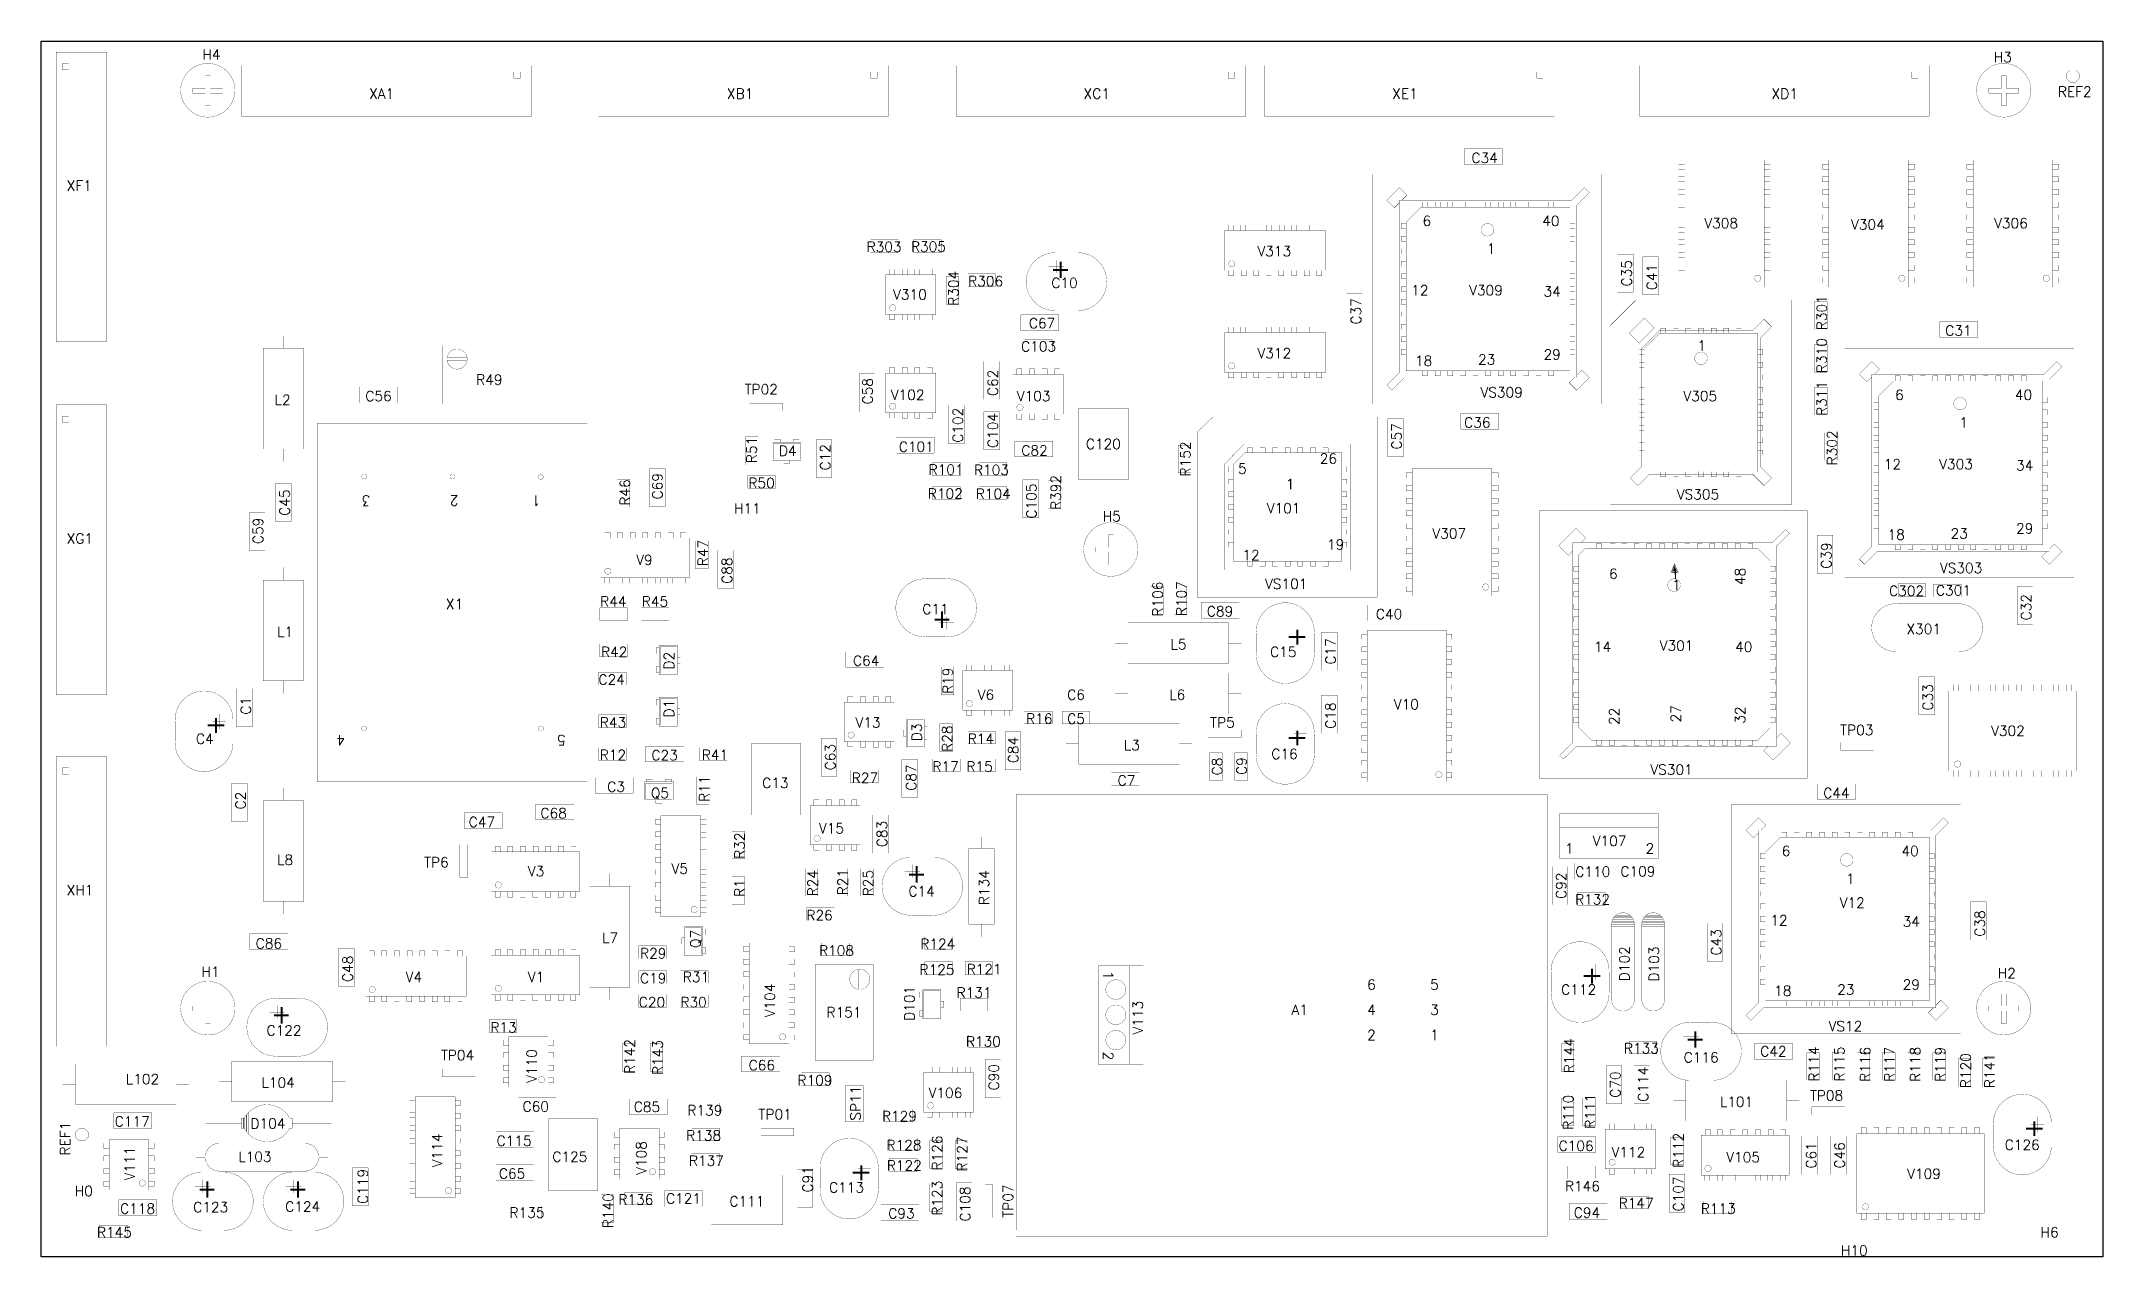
# Model space of a CAD drawing. Extents: x 4.94 to 13.12, y 3.81 to 8.64.
import ezdxf

# ---------------------------------------------------------------- set-up
doc = ezdxf.new("R2010")
doc.units = 0
doc.header["$LTSCALE"] = 25
doc.layers.get('0').update_dxf_attribs({"linetype": 'CONTINUOUS'})
for name, color, linetype in [('BOARD-OUTLINE', 1, 'CONTINUOUS'), ('COMP-MIN-OUTLINE-WIDTH-1', 1, 'CONTINUOUS'), ('COMP-MIN-OUTLINE-WIDTH-2', 1, 'CONTINUOUS'), ('COMP-MIN-TEXT-WIDTH-0', 1, 'CONTINUOUS'), ('COMP-MIN-TEXT-WIDTH-1', 1, 'CONTINUOUS'), ('COMPONENT-NAME-MIN', 1, 'CONTINUOUS')]:
    doc.layers.add(name, color=color, linetype=linetype)
doc.styles.get("Standard").update_dxf_attribs({"font": 'simplex'})

msp = doc.modelspace()

# ---------------------------------------------------------------- texts
at = {"layer": 'COMPONENT-NAME-MIN'}
for s, p in [('H4', (5.579, 8.565)), ('H3', (12.686, 8.555)), ('XA1', (6.24, 8.41)), ('XB1', (7.66, 8.41)), ('XC1', (9.075, 8.41)), ('XE1', (10.3, 8.41)), ('XD1', (11.805, 8.41)), ('REF2', (12.941, 8.418)), ('C34', (10.614, 8.155)), ('XF1', (5.04, 8.045)), ('V308', (11.538, 7.896)), ('V306', (12.688, 7.896)), ('V304', (12.12, 7.891)), ('R303', (8.214, 7.802)), ('R305', (8.39, 7.803)), ('V313', (9.765, 7.785)), ('R306', (8.617, 7.666)), ('C10', (8.947, 7.659)), ('V310', (8.319, 7.613)), ('V309', (10.605, 7.63)), ('C67', (8.858, 7.499)), ('C103', (8.827, 7.407)), ('C31', (12.494, 7.47)), ('V312', (9.765, 7.38)), ('R49', (6.665, 7.275)), ('L2', (5.865, 7.195)), ('C56', (6.225, 7.21)), ('TP02', (7.73, 7.237)), ('V102', (8.31, 7.215)), ('V103', (8.81, 7.21)), ('VS309', (10.65, 7.225)), ('V305', (11.455, 7.21)), ('C36', (10.585, 7.105)), ('C101', (8.342, 7.009)), ('C120', (9.084, 7.02)), ('D4', (7.866, 6.993)), ('R101', (8.46, 6.918)), ('R103', (8.64, 6.917)), ('C82', (8.828, 6.994)), ('V303', (12.47, 6.94)), ('R50', (7.745, 6.865)), ('H11', (7.688, 6.764)), ('R102', (8.457, 6.823)), ('R104', (8.647, 6.822)), ('V101', (9.802, 6.765)), ('VS305', (11.429, 6.82)), ('H5', (9.151, 6.733)), ('XG1', (5.04, 6.645)), ('V307', (10.459, 6.665)), ('V9', (7.3, 6.56)), ('VS303', (12.473, 6.528)), ('VS101', (9.795, 6.465)), ('C302', (12.271, 6.437)), ('C301', (12.457, 6.439)), ('X1', (6.545, 6.385)), ('R44', (7.157, 6.395)), ('R45', (7.322, 6.395)), ('C11', (8.435, 6.365)), ('C89', (9.564, 6.356)), ('C40', (10.235, 6.345)), ('L1', (5.875, 6.275)), ('X301', (12.34, 6.286)), ('R42', (7.16, 6.195)), ('L5', (9.42, 6.225)), ('C15', (9.815, 6.195)), ('V301', (11.361, 6.22)), ('C64', (8.16, 6.16)), ('C24', (7.15, 6.085)), ('V6', (8.655, 6.025)), ('C6', (9.01, 6.025)), ('L6', (9.415, 6.025)), ('V10', (10.306, 5.987)), ('C4', (5.553, 5.85)), ('R43', (7.155, 5.915)), ('V13', (8.17, 5.915)), ('R14', (8.615, 5.85)), ('R16', (8.847, 5.93)), ('C5', (9.01, 5.93)), ('TP5', (9.577, 5.915)), ('TP03', (12.077, 5.885)), ('V302', (12.676, 5.882)), ('R12', (7.155, 5.786)), ('C23', (7.36, 5.785)), ('R41', (7.56, 5.786)), ('L3', (9.235, 5.825)), ('C16', (9.82, 5.79)), ('R27', (8.155, 5.695)), ('R17', (8.475, 5.74)), ('R15', (8.61, 5.74)), ('VS301', (11.324, 5.728)), ('C3', (7.185, 5.66)), ('Q5', (7.358, 5.635)), ('C13', (7.8, 5.675)), ('C7', (9.21, 5.685)), ('C44', (12.01, 5.635)), ('C68', (6.92, 5.555)), ('C47', (6.635, 5.52)), ('V15', (8.025, 5.495)), ('V107', (11.095, 5.445)), ('L8', (5.875, 5.37)), ('TP6', (6.458, 5.36)), ('V3', (6.87, 5.325)), ('V5', (7.44, 5.335)), ('C110', (11.026, 5.323)), ('C109', (11.205, 5.324)), ('XH1', (5.04, 5.25)), ('C14', (8.38, 5.245)), ('R132', (11.025, 5.213)), ('V12', (12.075, 5.2)), ('R26', (7.975, 5.15)), ('C86', (5.79, 5.038)), ('L7', (7.165, 5.06)), ('R124', (8.427, 5.036)), ('R29', (7.315, 4.999)), ('R108', (8.025, 5.01)), ('H1', (5.575, 4.926)), ('V4', (6.385, 4.905)), ('V1', (6.87, 4.905)), ('C19', (7.315, 4.9)), ('R31', (7.485, 4.905)), ('R125', (8.424, 4.934)), ('R121', (8.611, 4.936)), ('H2', (12.702, 4.92)), ('C20', (7.31, 4.805)), ('R30', (7.475, 4.805)), ('R131', (8.571, 4.843)), ('C112', (10.97, 4.855)), ('R13', (6.721, 4.705)), ('R151', (8.055, 4.765)), ('A1', (9.9, 4.775)), ('VS12', (12.031, 4.71)), ('C122', (5.833, 4.693)), ('R130', (8.608, 4.649)), ('TP04', (6.525, 4.595)), ('C66', (7.746, 4.555)), ('R133', (11.219, 4.622)), ('C116', (11.456, 4.586)), ('C42', (11.76, 4.61)), ('L102', (5.275, 4.5)), ('L104', (5.813, 4.486)), ('R109', (7.94, 4.495)), ('C60', (6.849, 4.391)), ('C85', (7.29, 4.39)), ('V106', (8.46, 4.445)), ('L101', (11.6, 4.41)), ('TP08', (11.957, 4.435)), ('C117', (5.231, 4.332)), ('D104', (5.769, 4.324)), ('R139', (7.503, 4.376)), ('TP01', (7.785, 4.36)), ('R129', (8.275, 4.353)), ('C115', (6.746, 4.255)), ('R138', (7.498, 4.276)), ('R128', (8.293, 4.238)), ('C106', (10.96, 4.235)), ('C126', (12.73, 4.239)), ('L103', (5.721, 4.192)), ('C125', (6.967, 4.192)), ('R137', (7.509, 4.176)), ('R122', (8.294, 4.157)), ('V112', (11.17, 4.21)), ('V105', (11.625, 4.19)), ('H0', (5.072, 4.056)), ('C65', (6.755, 4.125)), ('C113', (8.065, 4.07)), ('R146', (10.985, 4.075)), ('V109', (12.343, 4.124)), ('C118', (5.252, 3.986)), ('C123', (5.542, 3.992)), ('C124', (5.907, 3.994)), ('R135', (6.797, 3.97)), ('R136', (7.229, 4.022)), ('C121', (7.418, 4.026)), ('C111', (7.67, 4.015)), ('C94', (11.02, 3.97)), ('R147', (11.198, 4.008)), ('R113', (11.524, 3.986)), ('R145', (5.16, 3.892)), ('C93', (8.3, 3.967)), ('H6', (12.872, 3.892)), ('H10', (12.08, 3.82))]:
    msp.add_text(s, height=0.04, dxfattribs=at).set_placement(p)
for s, p in [('R304', (8.579, 7.588)), ('C35', (11.25, 7.665)), ('C41', (11.35, 7.65)), ('C37', (10.176, 7.514)), ('R301', (12.024, 7.491)), ('R310', (12.024, 7.321)), ('C58', (8.238, 7.197)), ('C62', (8.735, 7.23)), ('R311', (12.024, 7.151)), ('C102', (8.596, 7.045)), ('C104', (8.735, 7.024)), ('C57', (10.337, 7.018)), ('R51', (7.778, 6.964)), ('R152', (9.499, 6.911)), ('R302', (12.065, 6.955)), ('C12', (8.07, 6.935)), ('R46', (7.275, 6.795)), ('C69', (7.404, 6.82)), ('C105', (8.888, 6.744)), ('R392', (8.985, 6.778)), ('C45', (5.925, 6.755)), ('C59', (5.819, 6.643)), ('R47', (7.584, 6.555)), ('C39', (12.042, 6.545)), ('C88', (7.68, 6.485)), ('R106', (9.389, 6.355)), ('R107', (9.483, 6.357)), ('C32', (12.835, 6.34)), ('C17', (10.075, 6.165)), ('D2', (7.45, 6.145)), ('R19', (8.556, 6.048)), ('C33', (12.445, 5.982)), ('C1', (5.771, 5.966)), ('D1', (7.45, 5.955)), ('C18', (10.075, 5.91)), ('D3', (8.433, 5.861)), ('R28', (8.554, 5.818)), ('C63', (8.09, 5.745)), ('C84', (8.816, 5.773)), ('C87', (8.411, 5.664)), ('C8', (9.625, 5.725)), ('C9', (9.722, 5.727)), ('C2', (5.75, 5.59)), ('R11', (7.59, 5.62)), ('R32', (7.73, 5.394)), ('C83', (8.295, 5.44)), ('R24', (8.02, 5.245)), ('R21', (8.139, 5.249)), ('R25', (8.24, 5.245)), ('R134', (8.7, 5.21)), ('C92', (10.99, 5.235)), ('R1', (7.73, 5.243)), ('C38', (12.651, 5.085)), ('Q7', (7.555, 5.04)), ('C43', (11.605, 5.01)), ('C48', (6.175, 4.905)), ('D102', (11.241, 4.908)), ('D103', (11.358, 4.907)), ('V104', (7.85, 4.765)), ('D101', (8.404, 4.751)), ('V113', (9.31, 4.697)), ('R142', (7.294, 4.54)), ('R143', (7.405, 4.536)), ('R144', (11.022, 4.543)), ('V110', (6.905, 4.505)), ('R114', (11.993, 4.51)), ('R115', (12.094, 4.51)), ('R116', (12.196, 4.509)), ('R117', (12.293, 4.509)), ('R118', (12.395, 4.509)), ('R119', (12.494, 4.509)), ('R120', (12.595, 4.484)), ('R141', (12.69, 4.484)), ('C90', (8.739, 4.475)), ('C70', (11.205, 4.446)), ('C114', (11.315, 4.43)), ('SP11', (8.19, 4.355)), ('R110', (11.018, 4.319)), ('R111', (11.105, 4.323)), ('REF1', (5.054, 4.217)), ('V114', (6.53, 4.17)), ('V108', (7.34, 4.14)), ('R126', (8.514, 4.157)), ('R127', (8.613, 4.153)), ('R112', (11.455, 4.168)), ('C61', (11.982, 4.165)), ('C46', (12.095, 4.165)), ('V111', (5.31, 4.118)), ('C119', (6.235, 4.025)), ('C91', (8, 4.07)), ('R123', (8.514, 3.978)), ('TP07', (8.795, 3.97)), ('C107', (11.455, 3.995)), ('R140', (7.208, 3.928)), ('C108', (8.625, 3.955))]:
    msp.add_text(s, height=0.04, rotation=90, dxfattribs=at).set_placement(p)

# ---------------------------------------------------------------- blocks, each defined once
blk = doc.blocks.new('DISC')
at = {"const_width": 0.5}
blk.add_lwpolyline([(0, 0.25, 1), (0, -0.25, 1)], format="xyb", close=True, dxfattribs=at)
blk = doc.blocks.new('0', base_point=(1.5, 1))
at = {"layer": 'COMP-MIN-OUTLINE-WIDTH-1', "const_width": 0.001}
for points in [[(0.407, 0.146), (0.407, 1.874)], [(0.407, 1.874), (2.514, 1.874)], [(2.514, 1.874), (2.514, 0.122)], [(2.514, 0.122), (0.407, 0.122)]]:
    blk.add_lwpolyline(points, dxfattribs=at)
at = {"layer": 'COMP-MIN-OUTLINE-WIDTH-2', "const_width": 0.001}
for points in [[(0.843, 1.099, 1), (0.763, 1.099)], [(0.763, 1.099, 0.948), (0.843, 1.099, 1)], [(0.843, 0.999, 1), (0.763, 0.999)], [(0.763, 0.999, 0.948), (0.843, 0.999, 1)], [(0.843, 0.899, 0.973), (0.763, 0.899)], [(0.763, 0.899, 0.948), (0.843, 0.899, 0.973)]]:
    blk.add_lwpolyline(points, format="xyb", dxfattribs=at)
at = {"layer": 'COMP-MIN-OUTLINE-WIDTH-1', "xscale": 0.001, "yscale": 0.001}
for p in [(0.407, 1.874), (2.514, 1.874), (0.407, 0.146), (0.407, 0.122), (2.514, 0.122)]:
    blk.add_blockref('DISC', p, dxfattribs=at)
at = {"layer": 'COMP-MIN-OUTLINE-WIDTH-2', "xscale": 0.001, "yscale": 0.001}
for p in [(0.763, 1.099), (0.763, 1.099), (0.843, 1.099), (0.763, 0.999), (0.763, 0.999), (0.843, 0.999), (0.763, 0.899), (0.763, 0.899), (0.843, 0.899)]:
    blk.add_blockref('DISC', p, dxfattribs=at)
at = {"layer": 'COMP-MIN-TEXT-WIDTH-0'}
for s, p in [('6', (1.8, 1.1)), ('5', (2.05, 1.1)), ('4', (1.8, 1)), ('3', (2.05, 1)), ('2', (1.8, 0.9)), ('1', (2.05, 0.9))]:
    blk.add_text(s, height=0.04, dxfattribs=at).set_placement(p)
blk = doc.blocks.new('281', base_point=(1.025, 1.025))
at = {"layer": 'COMP-MIN-OUTLINE-WIDTH-2', "const_width": 0.001}
for points in [[(1.007, 1.056), (1.158, 1.056)], [(1.007, 0.994), (1.007, 1.056)], [(1.158, 0.994), (1.007, 0.994)], [(1.158, 1.056), (1.158, 0.994)]]:
    blk.add_lwpolyline(points, dxfattribs=at)
at = {"layer": 'COMP-MIN-OUTLINE-WIDTH-2', "xscale": 0.001, "yscale": 0.001}
for p in [(1.007, 1.056), (1.007, 1.056), (1.007, 0.994), (1.158, 1.056), (1.158, 0.994)]:
    blk.add_blockref('DISC', p, dxfattribs=at)
blk = doc.blocks.new('369', base_point=(2.075, 2.125))
at = {"layer": 'COMP-MIN-OUTLINE-WIDTH-1', "const_width": 0.001}
for points in [[(2.13, 2.24, 1), (2.13, 2.01)], [(2.22, 2.24, -1), (2.22, 2.01)]]:
    blk.add_lwpolyline(points, format="xyb", dxfattribs=at)
for points in [[(2.135, 2.24), (2.215, 2.24)], [(2.135, 2.21), (2.135, 2.16)], [(2.105, 2.185), (2.165, 2.185)], [(2.135, 2.01), (2.215, 2.01)]]:
    blk.add_lwpolyline(points, dxfattribs=at)
at = {"layer": 'COMP-MIN-OUTLINE-WIDTH-1', "xscale": 0.001, "yscale": 0.001}
for p in [(2.13, 2.24), (2.135, 2.24), (2.135, 2.21), (2.215, 2.24), (2.22, 2.24), (2.105, 2.185), (2.135, 2.16), (2.165, 2.185), (2.13, 2.01), (2.135, 2.01), (2.215, 2.01), (2.22, 2.01)]:
    blk.add_blockref('DISC', p, dxfattribs=at)
at = {"layer": 'COMP-MIN-TEXT-WIDTH-1'}
blk.add_text('+', height=0.075, dxfattribs=at).set_placement((2.11, 2.14))
blk = doc.blocks.new('325', base_point=(1.02, 1.03))
at = {"layer": 'COMP-MIN-OUTLINE-WIDTH-2', "const_width": 0.001}
for points in [[(1.005, 1.055), (1.115, 1.055)], [(1.005, 1.005), (1.005, 1.055)], [(1.115, 1.005), (1.005, 1.005)], [(1.115, 1.055), (1.115, 1.005)]]:
    blk.add_lwpolyline(points, dxfattribs=at)
at = {"layer": 'COMP-MIN-OUTLINE-WIDTH-2', "xscale": 0.001, "yscale": 0.001}
for p in [(1.005, 1.055), (1.005, 1.055), (1.005, 1.005), (1.115, 1.055), (1.115, 1.005)]:
    blk.add_blockref('DISC', p, dxfattribs=at)
blk = doc.blocks.new('454', base_point=(2.05, 2.125))
at = {"layer": 'COMP-MIN-OUTLINE-WIDTH-2', "const_width": 0.001}
for points in [[(2.008, 2.223), (2.292, 2.223)], [(2.008, 2.027), (2.008, 2.223)], [(2.292, 2.223), (2.292, 2.027)], [(2.292, 2.027), (2.008, 2.027)]]:
    blk.add_lwpolyline(points, dxfattribs=at)
at = {"layer": 'COMP-MIN-OUTLINE-WIDTH-2', "xscale": 0.001, "yscale": 0.001}
for p in [(2.008, 2.223), (2.008, 2.223), (2.292, 2.223), (2.008, 2.027), (2.292, 2.027)]:
    blk.add_blockref('DISC', p, dxfattribs=at)
blk = doc.blocks.new('498', base_point=(1.02, 1.105))
at = {"layer": 'COMP-MIN-OUTLINE-WIDTH-2', "const_width": 0.001}
for points in [[(1, 1.099), (1.115, 1.099)], [(1, 1.026), (1, 1.099)], [(1.005, 1.094), (1.005, 1.031)], [(1.11, 1.094), (1.005, 1.094)], [(1.008, 1.099), (1.008, 1.11)], [(1.008, 1.11), (1.032, 1.11)], [(1.032, 1.11), (1.032, 1.099)], [(1.083, 1.099), (1.083, 1.11)], [(1.083, 1.11), (1.107, 1.11)], [(1.107, 1.11), (1.107, 1.099)], [(1.11, 1.031), (1.11, 1.094)], [(1.115, 1.099), (1.115, 1.026)], [(1.115, 1.026), (1, 1.026)], [(1.005, 1.031), (1.11, 1.031)], [(1.045, 1.026), (1.045, 1.015)], [(1.045, 1.015), (1.069, 1.015)], [(1.069, 1.015), (1.069, 1.026)]]:
    blk.add_lwpolyline(points, dxfattribs=at)
at = {"layer": 'COMP-MIN-OUTLINE-WIDTH-2', "xscale": 0.001, "yscale": 0.001}
for p in [(1, 1.099), (1, 1.099), (1.005, 1.094), (1.005, 1.094), (1.008, 1.11), (1.008, 1.099), (1.032, 1.11), (1.032, 1.099), (1.083, 1.11), (1.083, 1.099), (1.107, 1.11), (1.107, 1.099), (1.11, 1.094), (1.115, 1.099), (1, 1.026), (1.005, 1.031), (1.045, 1.026), (1.045, 1.015), (1.069, 1.026), (1.069, 1.015), (1.11, 1.031), (1.115, 1.026)]:
    blk.add_blockref('DISC', p, dxfattribs=at)
blk = doc.blocks.new('612', base_point=(2.05, 2.05))
at = {"layer": 'COMP-MIN-OUTLINE-WIDTH-1', "const_width": 0.001}
for points in [[(2.15, 2.095, 1), (2.15, 2.005)], [(2.45, 2.095, -1), (2.45, 2.005)]]:
    blk.add_lwpolyline(points, format="xyb", dxfattribs=at)
for points in [[(2.11, 2.068), (2.11, 2.031)], [(2.115, 2.023), (2.115, 2.077)], [(2.12, 2.083), (2.12, 2.017)], [(2.125, 2.014), (2.125, 2.086)], [(2.13, 2.089), (2.13, 2.01)], [(2.135, 2.007), (2.135, 2.093)], [(2.14, 2.094), (2.14, 2.006)], [(2.145, 2.006), (2.145, 2.094)], [(2.15, 2.095), (2.45, 2.095)], [(2.15, 2.095), (2.15, 2.005)], [(2.155, 2.005), (2.155, 2.095)], [(2.16, 2.095), (2.16, 2.005)], [(2.15, 2.005), (2.45, 2.005)]]:
    blk.add_lwpolyline(points, dxfattribs=at)
at = {"layer": 'COMP-MIN-OUTLINE-WIDTH-1', "xscale": 0.001, "yscale": 0.001}
for p in [(2.11, 2.068), (2.115, 2.077), (2.12, 2.083), (2.125, 2.086), (2.13, 2.089), (2.135, 2.093), (2.14, 2.094), (2.145, 2.094), (2.15, 2.095), (2.15, 2.095), (2.15, 2.095), (2.155, 2.095), (2.16, 2.095), (2.45, 2.095), (2.45, 2.095), (2.11, 2.031), (2.115, 2.023), (2.12, 2.017), (2.125, 2.014), (2.13, 2.01), (2.135, 2.007), (2.14, 2.006), (2.145, 2.006), (2.15, 2.005), (2.15, 2.005), (2.15, 2.005), (2.155, 2.005), (2.16, 2.005), (2.45, 2.005), (2.45, 2.005)]:
    blk.add_blockref('DISC', p, dxfattribs=at)
blk = doc.blocks.new('5660', base_point=(2.075, 2.125))
at = {"layer": 'COMP-MIN-OUTLINE-WIDTH-1', "const_width": 0.001}
for points in [[(2.28, 2.145), (2.269, 2.145)], [(2.269, 2.145), (2.269, 2.105)], [(2.272, 2.145), (2.272, 2.105)], [(2.275, 2.145), (2.275, 2.105)], [(2.278, 2.145), (2.278, 2.105)], [(2.281, 2.146), (2.281, 2.103)], [(2.284, 2.15), (2.284, 2.099)], [(2.287, 2.156), (2.287, 2.094)], [(2.29, 2.09), (2.29, 2.16)], [(2.293, 2.165), (2.293, 2.086)], [(2.296, 2.168), (2.296, 2.082)], [(2.47, 2.145), (2.46, 2.145)], [(2.47, 2.105), (2.47, 2.145)], [(2.125, 2.125), (2.269, 2.125)], [(2.269, 2.105), (2.28, 2.105)], [(2.46, 2.105), (2.47, 2.105)], [(2.47, 2.125), (2.625, 2.125)]]:
    blk.add_lwpolyline(points, dxfattribs=at)
for points in [[(2.28, 2.145, -0.595), (2.46, 2.145)], [(2.28, 2.105, 0.595), (2.46, 2.105)]]:
    blk.add_lwpolyline(points, format="xyb", dxfattribs=at)
at = {"layer": 'COMP-MIN-OUTLINE-WIDTH-1', "xscale": 0.001, "yscale": 0.001}
for p in [(2.269, 2.145), (2.272, 2.145), (2.275, 2.145), (2.278, 2.145), (2.28, 2.145), (2.28, 2.145), (2.281, 2.146), (2.284, 2.15), (2.287, 2.156), (2.29, 2.16), (2.293, 2.165), (2.296, 2.168), (2.46, 2.145), (2.46, 2.145), (2.47, 2.145), (2.125, 2.125), (2.269, 2.125), (2.269, 2.105), (2.272, 2.105), (2.275, 2.105), (2.278, 2.105), (2.28, 2.105), (2.28, 2.105), (2.281, 2.103), (2.284, 2.099), (2.287, 2.094), (2.29, 2.09), (2.293, 2.086), (2.296, 2.082), (2.46, 2.105), (2.46, 2.105), (2.47, 2.125), (2.47, 2.105), (2.625, 2.125)]:
    blk.add_blockref('DISC', p, dxfattribs=at)
blk = doc.blocks.new('4978', base_point=(2.075, 2.075))
at = {"layer": 'COMP-MIN-OUTLINE-WIDTH-1', "const_width": 0.001}
for points in [[(2.183, 2.075, 1), (1.967, 2.075)], [(1.967, 2.075, 0.973), (2.183, 2.075, 1)]]:
    blk.add_lwpolyline(points, format="xyb", dxfattribs=at)
for points in [[(2.085, 2.134), (2.065, 2.134)], [(2.065, 2.134), (2.065, 2.085)], [(2.085, 2.085), (2.085, 2.134)], [(2.016, 2.085), (2.016, 2.065)], [(2.065, 2.085), (2.016, 2.085)], [(2.016, 2.065), (2.065, 2.065)], [(2.065, 2.065), (2.065, 2.016)], [(2.134, 2.085), (2.085, 2.085)], [(2.085, 2.016), (2.085, 2.065)], [(2.085, 2.065), (2.134, 2.065)], [(2.134, 2.065), (2.134, 2.085)], [(2.065, 2.016), (2.085, 2.016)]]:
    blk.add_lwpolyline(points, dxfattribs=at)
at = {"layer": 'COMP-MIN-OUTLINE-WIDTH-1', "xscale": 0.001, "yscale": 0.001}
for p in [(2.065, 2.134), (2.085, 2.134), (1.967, 2.075), (1.967, 2.075), (2.016, 2.085), (2.016, 2.085), (2.016, 2.065), (2.065, 2.085), (2.065, 2.065), (2.085, 2.085), (2.085, 2.065), (2.134, 2.085), (2.134, 2.065), (2.183, 2.075), (2.065, 2.016), (2.085, 2.016)]:
    blk.add_blockref('DISC', p, dxfattribs=at)
blk = doc.blocks.new('758', base_point=(2.05, 2.05))
at = {"layer": 'COMP-MIN-OUTLINE-WIDTH-2', "const_width": 0.001}
for points in [[(2.1, 2.13), (2.1, 1.97)], [(2.5, 2.13), (2.1, 2.13)], [(2.5, 1.97), (2.5, 2.13)], [(2.05, 2.05), (2.1, 2.05)], [(2.5, 2.05), (2.55, 2.05)], [(2.1, 1.97), (2.5, 1.97)]]:
    blk.add_lwpolyline(points, dxfattribs=at)
at = {"layer": 'COMP-MIN-OUTLINE-WIDTH-2', "xscale": 0.001, "yscale": 0.001}
for p in [(2.1, 2.13), (2.1, 2.13), (2.5, 2.13), (2.05, 2.05), (2.1, 2.05), (2.5, 2.05), (2.55, 2.05), (2.1, 1.97), (2.5, 1.97)]:
    blk.add_blockref('DISC', p, dxfattribs=at)
blk = doc.blocks.new('5799', base_point=(2.05, 2.075))
at = {"layer": 'COMP-MIN-OUTLINE-WIDTH-2', "const_width": 0.001}
for points in [[(2.18, 2.13, 1), (2.18, 2.02)], [(2.52, 2.13, -1), (2.52, 2.02)]]:
    blk.add_lwpolyline(points, format="xyb", dxfattribs=at)
for points in [[(2.18, 2.13), (2.53, 2.13)], [(2.125, 2.075), (2.09, 2.075)], [(2.575, 2.075), (2.61, 2.075)], [(2.175, 2.02), (2.53, 2.02)]]:
    blk.add_lwpolyline(points, dxfattribs=at)
at = {"layer": 'COMP-MIN-OUTLINE-WIDTH-2', "xscale": 0.001, "yscale": 0.001}
for p in [(2.18, 2.13), (2.18, 2.13), (2.52, 2.13), (2.53, 2.13), (2.09, 2.075), (2.125, 2.075), (2.575, 2.075), (2.61, 2.075), (2.175, 2.02), (2.18, 2.02), (2.52, 2.02), (2.53, 2.02)]:
    blk.add_blockref('DISC', p, dxfattribs=at)
blk = doc.blocks.new('886', base_point=(2.05, 2.05))
at = {"layer": 'COMP-MIN-OUTLINE-WIDTH-1', "const_width": 0.001}
for points in [[(2.05, 2.05), (2.1, 2.05)], [(2.1, 2.05), (2.1, 2.1)], [(2.1, 2.1), (2.4, 2.1)], [(2.1, 2.05), (2.1, 2)], [(2.4, 2.1), (2.4, 2.05)], [(2.4, 2.05), (2.445, 2.05)], [(2.4, 2), (2.4, 2.05)], [(2.1, 2), (2.4, 2)]]:
    blk.add_lwpolyline(points, dxfattribs=at)
at = {"layer": 'COMP-MIN-OUTLINE-WIDTH-1', "xscale": 0.001, "yscale": 0.001}
for p in [(2.05, 2.05), (2.1, 2.1), (2.1, 2.05), (2.1, 2.05), (2.4, 2.1), (2.4, 2.05), (2.4, 2.05), (2.445, 2.05), (2.1, 2), (2.4, 2)]:
    blk.add_blockref('DISC', p, dxfattribs=at)
blk = doc.blocks.new('817', base_point=(2.2, 2.1))
at = {"layer": 'COMP-MIN-OUTLINE-WIDTH-2', "const_width": 0.001}
for points in [[(2.01, 2.24), (2.01, 2.01)], [(2.39, 2.24), (2.01, 2.24)], [(2.39, 2.01), (2.39, 2.24)], [(2.371, 2.057), (2.291, 2.057)], [(2.293, 2.069), (2.369, 2.069)], [(2.01, 2.01), (2.39, 2.01)]]:
    blk.add_lwpolyline(points, dxfattribs=at)
for points in [[(2.371, 2.063, 1), (2.291, 2.063)], [(2.291, 2.063, 1), (2.371, 2.063, 1)]]:
    blk.add_lwpolyline(points, format="xyb", dxfattribs=at)
at = {"layer": 'COMP-MIN-OUTLINE-WIDTH-2', "xscale": 0.001, "yscale": 0.001}
for p in [(2.01, 2.24), (2.01, 2.24), (2.39, 2.24), (2.291, 2.063), (2.291, 2.063), (2.291, 2.057), (2.293, 2.069), (2.369, 2.069), (2.371, 2.063), (2.371, 2.057), (2.01, 2.01), (2.39, 2.01)]:
    blk.add_blockref('DISC', p, dxfattribs=at)
blk = doc.blocks.new('5085', base_point=(2, 2))
at = {"layer": 'COMP-MIN-OUTLINE-WIDTH-1', "const_width": 0.001}
for points in [[(1.975, 2.01), (1.989, 2.024)], [(1.975, 1.99), (1.975, 2.01)], [(1.989, 1.976), (1.975, 1.99)], [(1.989, 2.024), (2.011, 2.024)], [(2.012, 1.976), (1.989, 1.976)], [(2.011, 2.024), (2.025, 2.01)], [(2.025, 1.99), (2.012, 1.976)], [(2.025, 2.01), (2.025, 1.99)]]:
    blk.add_lwpolyline(points, dxfattribs=at)
at = {"layer": 'COMP-MIN-OUTLINE-WIDTH-2', "const_width": 0.001}
for points in [[(1.989, 2.024), (1.975, 2.01)], [(1.975, 2.01), (1.975, 1.99)], [(1.975, 1.99), (1.989, 1.976)], [(2.011, 2.024), (1.989, 2.024)], [(1.989, 1.976), (2.012, 1.976)], [(2.025, 2.01), (2.011, 2.024)], [(2.012, 1.976), (2.025, 1.99)], [(2.025, 1.99), (2.025, 2.01)]]:
    blk.add_lwpolyline(points, dxfattribs=at)
at = {"layer": 'COMP-MIN-OUTLINE-WIDTH-1', "xscale": 0.001, "yscale": 0.001}
for p in [(1.975, 2.01), (1.975, 1.99), (1.975, 1.99), (1.989, 2.024), (1.989, 1.976), (2.011, 2.024), (2.012, 1.976), (2.025, 2.01), (2.025, 1.99)]:
    blk.add_blockref('DISC', p, dxfattribs=at)
at = {"layer": 'COMP-MIN-OUTLINE-WIDTH-2', "xscale": 0.001, "yscale": 0.001}
for p in [(1.975, 2.01), (1.975, 2.01), (1.975, 1.99), (1.989, 2.024), (1.989, 1.976), (2.011, 2.024), (2.012, 1.976), (2.025, 2.01), (2.025, 1.99)]:
    blk.add_blockref('DISC', p, dxfattribs=at)
blk = doc.blocks.new('5050', base_point=(2.05, 2.05))
at = {"layer": 'COMP-MIN-OUTLINE-WIDTH-2', "const_width": 0.001}
for points in [[(2.16, 2.085), (2.015, 2.085)], [(2.015, 2.085), (2.015, 2.015)], [(2.16, 2.015), (2.16, 2.085)], [(2.015, 2.015), (2.16, 2.015)]]:
    blk.add_lwpolyline(points, dxfattribs=at)
at = {"layer": 'COMP-MIN-OUTLINE-WIDTH-2', "xscale": 0.001, "yscale": 0.001}
for p in [(2.015, 2.085), (2.16, 2.085), (2.015, 2.015), (2.015, 2.015), (2.16, 2.015)]:
    blk.add_blockref('DISC', p, dxfattribs=at)
blk = doc.blocks.new('945', base_point=(2.075, 2.075))
at = {"layer": 'COMP-MIN-OUTLINE-WIDTH-2', "const_width": 0.001}
for points in [[(2.01, 2.09), (2.01, 2.06)], [(2.14, 2.09), (2.01, 2.09)], [(2.01, 2.06), (2.14, 2.06)], [(2.14, 2.06), (2.14, 2.09)]]:
    blk.add_lwpolyline(points, dxfattribs=at)
at = {"layer": 'COMP-MIN-OUTLINE-WIDTH-2', "xscale": 0.001, "yscale": 0.001}
for p in [(2.01, 2.09), (2.01, 2.09), (2.01, 2.06), (2.14, 2.09), (2.14, 2.06)]:
    blk.add_blockref('DISC', p, dxfattribs=at)
blk = doc.blocks.new('986', base_point=(1.025, 1.04))
at = {"layer": 'COMP-MIN-OUTLINE-WIDTH-1', "const_width": 0.001}
for points in [[(1.04, 1.08, 1), (1.015, 1.08)], [(1.015, 1.08, 0.965), (1.04, 1.08, 1)]]:
    blk.add_lwpolyline(points, format="xyb", dxfattribs=at)
blk.add_lwpolyline([(1, 1.054), (1.35, 1.054)], dxfattribs=at)
at = {"layer": 'COMP-MIN-OUTLINE-WIDTH-2', "const_width": 0.001}
for points in [[(1.016, 1.212), (1.016, 1.234)], [(1.016, 1.234), (1.036, 1.234)], [(1.036, 1.234), (1.036, 1.212)], [(1.064, 1.212), (1.064, 1.234)], [(1.064, 1.234), (1.084, 1.234)], [(1.084, 1.234), (1.084, 1.212)], [(1.116, 1.212), (1.116, 1.234)], [(1.116, 1.234), (1.136, 1.234)], [(1.136, 1.234), (1.136, 1.212)], [(1.166, 1.212), (1.166, 1.234)], [(1.166, 1.234), (1.186, 1.234)], [(1.166, 1.212), (1.166, 1.234)], [(1.166, 1.234), (1.186, 1.234)], [(1.186, 1.234), (1.186, 1.212)], [(1.186, 1.234), (1.186, 1.212)], [(1.216, 1.212), (1.216, 1.234)], [(1.216, 1.234), (1.236, 1.234)], [(1.236, 1.234), (1.236, 1.212)], [(1.266, 1.212), (1.266, 1.234)], [(1.266, 1.234), (1.286, 1.234)], [(1.286, 1.234), (1.286, 1.212)], [(1.316, 1.212), (1.316, 1.234)], [(1.316, 1.234), (1.336, 1.234)], [(1.336, 1.234), (1.336, 1.212)], [(1, 1.212), (1.35, 1.212)], [(1, 1.212), (1, 1.054)], [(1.35, 1.212), (1.35, 1.054)], [(1.015, 1.032), (1.015, 1.054)], [(1.035, 1.032), (1.015, 1.032)], [(1.035, 1.054), (1.035, 1.032)], [(1.065, 1.032), (1.065, 1.054)], [(1.085, 1.032), (1.065, 1.032)], [(1.085, 1.054), (1.085, 1.032)], [(1.115, 1.032), (1.115, 1.054)], [(1.135, 1.032), (1.115, 1.032)], [(1.135, 1.054), (1.135, 1.032)], [(1.165, 1.032), (1.165, 1.054)], [(1.185, 1.032), (1.165, 1.032)], [(1.185, 1.054), (1.185, 1.032)], [(1.215, 1.032), (1.215, 1.054)], [(1.235, 1.032), (1.215, 1.032)], [(1.235, 1.054), (1.235, 1.032)], [(1.265, 1.032), (1.265, 1.054)], [(1.285, 1.032), (1.265, 1.032)], [(1.285, 1.054), (1.285, 1.032)], [(1.315, 1.032), (1.315, 1.054)], [(1.335, 1.032), (1.315, 1.032)], [(1.335, 1.054), (1.335, 1.032)]]:
    blk.add_lwpolyline(points, dxfattribs=at)
at = {"layer": 'COMP-MIN-OUTLINE-WIDTH-1', "xscale": 0.001, "yscale": 0.001}
for p in [(1.015, 1.08), (1.015, 1.08), (1.04, 1.08), (1, 1.054), (1.35, 1.054)]:
    blk.add_blockref('DISC', p, dxfattribs=at)
at = {"layer": 'COMP-MIN-OUTLINE-WIDTH-2', "xscale": 0.001, "yscale": 0.001}
for p in [(1.016, 1.234), (1.036, 1.234), (1.064, 1.234), (1.084, 1.234), (1.116, 1.234), (1.136, 1.234), (1.166, 1.234), (1.166, 1.234), (1.186, 1.234), (1.186, 1.234), (1.216, 1.234), (1.236, 1.234), (1.266, 1.234), (1.286, 1.234), (1.316, 1.234), (1.336, 1.234), (1, 1.212), (1, 1.212), (1.016, 1.212), (1.036, 1.212), (1.064, 1.212), (1.084, 1.212), (1.116, 1.212), (1.136, 1.212), (1.166, 1.212), (1.166, 1.212), (1.186, 1.212), (1.186, 1.212), (1.216, 1.212), (1.236, 1.212), (1.266, 1.212), (1.286, 1.212), (1.316, 1.212), (1.336, 1.212), (1.35, 1.212), (1.35, 1.212), (1, 1.054), (1.015, 1.054), (1.015, 1.032), (1.035, 1.054), (1.035, 1.032), (1.065, 1.054), (1.065, 1.032), (1.085, 1.054), (1.085, 1.032), (1.115, 1.054), (1.115, 1.032), (1.135, 1.054), (1.135, 1.032), (1.165, 1.054), (1.165, 1.032), (1.185, 1.054), (1.185, 1.032), (1.215, 1.054), (1.215, 1.032), (1.235, 1.054), (1.235, 1.032), (1.265, 1.054), (1.265, 1.032), (1.285, 1.054), (1.285, 1.032), (1.315, 1.054), (1.315, 1.032), (1.335, 1.054), (1.335, 1.032), (1.35, 1.054)]:
    blk.add_blockref('DISC', p, dxfattribs=at)
blk = doc.blocks.new('1524', base_point=(1.025, 1.04))
at = {"layer": 'COMP-MIN-OUTLINE-WIDTH-1', "const_width": 0.001}
for points in [[(1.6, 1.39), (1, 1.39)], [(1, 1.39), (1, 1.075)], [(1.6, 1.075), (1.6, 1.39)], [(1, 1.075), (1.6, 1.075)]]:
    blk.add_lwpolyline(points, dxfattribs=at)
for points in [[(1.04, 1.105, 1), (1.015, 1.105)], [(1.015, 1.105, 1), (1.04, 1.105, 1)]]:
    blk.add_lwpolyline(points, format="xyb", dxfattribs=at)
at = {"layer": 'COMP-MIN-OUTLINE-WIDTH-2', "const_width": 0.001}
for points in [[(1.015, 1.39), (1.015, 1.411)], [(1.015, 1.411), (1.035, 1.411)], [(1.035, 1.411), (1.035, 1.39)], [(1.065, 1.39), (1.065, 1.411)], [(1.065, 1.411), (1.085, 1.411)], [(1.085, 1.411), (1.085, 1.39)], [(1.115, 1.39), (1.115, 1.411)], [(1.115, 1.411), (1.135, 1.411)], [(1.135, 1.411), (1.135, 1.39)], [(1.165, 1.39), (1.165, 1.411)], [(1.165, 1.411), (1.185, 1.411)], [(1.185, 1.411), (1.185, 1.39)], [(1.215, 1.39), (1.215, 1.411)], [(1.215, 1.411), (1.235, 1.411)], [(1.235, 1.411), (1.235, 1.39)], [(1.265, 1.39), (1.265, 1.411)], [(1.265, 1.411), (1.285, 1.411)], [(1.285, 1.411), (1.285, 1.39)], [(1.315, 1.39), (1.315, 1.411)], [(1.315, 1.411), (1.335, 1.411)], [(1.335, 1.411), (1.335, 1.39)], [(1.365, 1.39), (1.365, 1.411)], [(1.365, 1.411), (1.385, 1.411)], [(1.385, 1.411), (1.385, 1.39)], [(1.415, 1.39), (1.415, 1.411)], [(1.415, 1.411), (1.435, 1.411)], [(1.435, 1.411), (1.435, 1.39)], [(1.465, 1.39), (1.465, 1.411)], [(1.465, 1.411), (1.485, 1.411)], [(1.485, 1.411), (1.485, 1.39)], [(1.515, 1.39), (1.515, 1.411)], [(1.515, 1.411), (1.535, 1.411)], [(1.535, 1.411), (1.535, 1.39)], [(1.565, 1.39), (1.565, 1.411)], [(1.565, 1.411), (1.585, 1.411)], [(1.585, 1.411), (1.585, 1.39)], [(1.015, 1.054), (1.015, 1.075)], [(1.035, 1.075), (1.035, 1.054)], [(1.065, 1.054), (1.065, 1.075)], [(1.085, 1.075), (1.085, 1.054)], [(1.115, 1.054), (1.115, 1.075)], [(1.135, 1.075), (1.135, 1.054)], [(1.165, 1.054), (1.165, 1.075)], [(1.185, 1.075), (1.185, 1.054)], [(1.215, 1.054), (1.215, 1.075)], [(1.235, 1.075), (1.235, 1.054)], [(1.265, 1.054), (1.265, 1.075)], [(1.285, 1.075), (1.285, 1.054)], [(1.315, 1.054), (1.315, 1.075)], [(1.335, 1.075), (1.335, 1.054)], [(1.365, 1.054), (1.365, 1.075)], [(1.385, 1.075), (1.385, 1.054)], [(1.415, 1.054), (1.415, 1.075)], [(1.435, 1.075), (1.435, 1.054)], [(1.465, 1.054), (1.465, 1.075)], [(1.485, 1.075), (1.485, 1.054)], [(1.515, 1.054), (1.515, 1.075)], [(1.535, 1.075), (1.535, 1.054)], [(1.565, 1.054), (1.565, 1.075)], [(1.585, 1.075), (1.585, 1.054)], [(1.035, 1.054), (1.015, 1.054)], [(1.085, 1.054), (1.065, 1.054)], [(1.135, 1.054), (1.115, 1.054)], [(1.185, 1.054), (1.165, 1.054)], [(1.235, 1.054), (1.215, 1.054)], [(1.285, 1.054), (1.265, 1.054)], [(1.335, 1.054), (1.315, 1.054)], [(1.385, 1.054), (1.365, 1.054)], [(1.435, 1.054), (1.415, 1.054)], [(1.485, 1.054), (1.465, 1.054)], [(1.535, 1.054), (1.515, 1.054)], [(1.585, 1.054), (1.565, 1.054)]]:
    blk.add_lwpolyline(points, dxfattribs=at)
at = {"layer": 'COMP-MIN-OUTLINE-WIDTH-1', "xscale": 0.001, "yscale": 0.001}
for p in [(1, 1.39), (1.6, 1.39), (1, 1.075), (1, 1.075), (1.015, 1.105), (1.015, 1.105), (1.04, 1.105), (1.6, 1.075)]:
    blk.add_blockref('DISC', p, dxfattribs=at)
at = {"layer": 'COMP-MIN-OUTLINE-WIDTH-2', "xscale": 0.001, "yscale": 0.001}
for p in [(1.015, 1.411), (1.035, 1.411), (1.065, 1.411), (1.085, 1.411), (1.115, 1.411), (1.135, 1.411), (1.165, 1.411), (1.185, 1.411), (1.215, 1.411), (1.235, 1.411), (1.265, 1.411), (1.285, 1.411), (1.315, 1.411), (1.335, 1.411), (1.365, 1.411), (1.385, 1.411), (1.415, 1.411), (1.435, 1.411), (1.465, 1.411), (1.485, 1.411), (1.515, 1.411), (1.535, 1.411), (1.565, 1.411), (1.585, 1.411), (1.015, 1.39), (1.035, 1.39), (1.065, 1.39), (1.085, 1.39), (1.115, 1.39), (1.135, 1.39), (1.165, 1.39), (1.185, 1.39), (1.215, 1.39), (1.235, 1.39), (1.265, 1.39), (1.285, 1.39), (1.315, 1.39), (1.335, 1.39), (1.365, 1.39), (1.385, 1.39), (1.415, 1.39), (1.435, 1.39), (1.465, 1.39), (1.485, 1.39), (1.515, 1.39), (1.535, 1.39), (1.565, 1.39), (1.585, 1.39), (1.015, 1.075), (1.035, 1.075), (1.065, 1.075), (1.085, 1.075), (1.115, 1.075), (1.135, 1.075), (1.165, 1.075), (1.185, 1.075), (1.215, 1.075), (1.235, 1.075), (1.265, 1.075), (1.285, 1.075), (1.315, 1.075), (1.335, 1.075), (1.365, 1.075), (1.385, 1.075), (1.415, 1.075), (1.435, 1.075), (1.465, 1.075), (1.485, 1.075), (1.515, 1.075), (1.535, 1.075), (1.565, 1.075), (1.585, 1.075), (1.015, 1.054), (1.035, 1.054), (1.065, 1.054), (1.085, 1.054), (1.115, 1.054), (1.135, 1.054), (1.165, 1.054), (1.185, 1.054), (1.215, 1.054), (1.235, 1.054), (1.265, 1.054), (1.285, 1.054), (1.315, 1.054), (1.335, 1.054), (1.365, 1.054), (1.385, 1.054), (1.415, 1.054), (1.435, 1.054), (1.465, 1.054), (1.485, 1.054), (1.515, 1.054), (1.535, 1.054), (1.565, 1.054), (1.585, 1.054)]:
    blk.add_blockref('DISC', p, dxfattribs=at)
blk = doc.blocks.new('5872', base_point=(1.202, 1.085))
at = {"layer": 'COMP-MIN-OUTLINE-WIDTH-2', "const_width": 0.001}
for points in [[(1.06, 1.32), (1.04, 1.32)], [(1.04, 1.32), (1.04, 1.3)], [(1.06, 1.3), (1.06, 1.32)], [(1.11, 1.32), (1.09, 1.32)], [(1.09, 1.32), (1.09, 1.3)], [(1.11, 1.3), (1.11, 1.32)], [(1.16, 1.32), (1.14, 1.32)], [(1.14, 1.32), (1.14, 1.3)], [(1.16, 1.3), (1.16, 1.32)], [(1.21, 1.32), (1.19, 1.32)], [(1.19, 1.32), (1.19, 1.3)], [(1.21, 1.3), (1.21, 1.32)], [(1.26, 1.32), (1.24, 1.32)], [(1.24, 1.32), (1.24, 1.3)], [(1.26, 1.3), (1.26, 1.32)], [(1.31, 1.32), (1.29, 1.32)], [(1.29, 1.32), (1.29, 1.3)], [(1.31, 1.3), (1.31, 1.32)], [(1.36, 1.32), (1.34, 1.32)], [(1.34, 1.32), (1.34, 1.3)], [(1.36, 1.3), (1.36, 1.32)], [(0.985, 1.245), (0.965, 1.245)], [(0.965, 1.245), (0.965, 1.225)], [(1.03, 1.3), (0.985, 1.255)], [(0.985, 1.255), (0.985, 0.87)], [(1.2, 1.3), (1.03, 1.3)], [(1.415, 1.3), (1.205, 1.3)], [(1.415, 0.87), (1.415, 1.3)], [(1.435, 1.245), (1.415, 1.245)], [(1.435, 1.225), (1.435, 1.245)], [(0.965, 1.225), (0.985, 1.225)], [(0.985, 1.195), (0.965, 1.195)], [(0.965, 1.195), (0.965, 1.175)], [(0.965, 1.175), (0.985, 1.175)], [(0.985, 1.145), (0.965, 1.145)], [(0.965, 1.145), (0.965, 1.125)], [(1.415, 1.225), (1.435, 1.225)], [(1.435, 1.195), (1.415, 1.195)], [(1.415, 1.175), (1.435, 1.175)], [(1.435, 1.145), (1.415, 1.145)], [(1.435, 1.175), (1.435, 1.195)], [(1.435, 1.125), (1.435, 1.145)], [(0.965, 1.125), (0.985, 1.125)], [(0.985, 1.095), (0.965, 1.095)], [(0.965, 1.095), (0.965, 1.075)], [(0.965, 1.075), (0.985, 1.075)], [(1.415, 1.125), (1.435, 1.125)], [(1.435, 1.095), (1.415, 1.095)], [(1.415, 1.075), (1.435, 1.075)], [(1.435, 1.075), (1.435, 1.095)], [(0.985, 1.045), (0.965, 1.045)], [(0.965, 1.045), (0.965, 1.025)], [(0.965, 1.025), (0.985, 1.025)], [(0.985, 0.995), (0.965, 0.995)], [(0.965, 0.995), (0.965, 0.975)], [(1.435, 1.045), (1.415, 1.045)], [(1.415, 1.025), (1.435, 1.025)], [(1.435, 0.995), (1.415, 0.995)], [(1.435, 1.025), (1.435, 1.045)], [(1.435, 0.975), (1.435, 0.995)], [(0.965, 0.975), (0.985, 0.975)], [(0.985, 0.945), (0.965, 0.945)], [(0.965, 0.945), (0.965, 0.925)], [(0.965, 0.925), (0.985, 0.925)], [(1.415, 0.975), (1.435, 0.975)], [(1.435, 0.945), (1.415, 0.945)], [(1.415, 0.925), (1.435, 0.925)], [(1.435, 0.925), (1.435, 0.945)], [(0.985, 0.87), (1.415, 0.87)], [(1.04, 0.87), (1.04, 0.85)], [(1.04, 0.85), (1.06, 0.85)], [(1.06, 0.85), (1.06, 0.87)], [(1.09, 0.87), (1.09, 0.85)], [(1.09, 0.85), (1.11, 0.85)], [(1.11, 0.85), (1.11, 0.87)], [(1.14, 0.87), (1.14, 0.85)], [(1.14, 0.85), (1.16, 0.85)], [(1.16, 0.85), (1.16, 0.87)], [(1.19, 0.87), (1.19, 0.85)], [(1.19, 0.85), (1.21, 0.85)], [(1.21, 0.85), (1.21, 0.87)], [(1.24, 0.87), (1.24, 0.85)], [(1.24, 0.85), (1.26, 0.85)], [(1.26, 0.85), (1.26, 0.87)], [(1.29, 0.87), (1.29, 0.85)], [(1.29, 0.85), (1.31, 0.85)], [(1.31, 0.85), (1.31, 0.87)], [(1.34, 0.87), (1.34, 0.85)], [(1.34, 0.85), (1.36, 0.85)], [(1.36, 0.85), (1.36, 0.87)]]:
    blk.add_lwpolyline(points, dxfattribs=at)
at = {"layer": 'COMP-MIN-OUTLINE-WIDTH-2', "xscale": 0.001, "yscale": 0.001}
for p in [(1.04, 1.32), (1.06, 1.32), (1.09, 1.32), (1.11, 1.32), (1.14, 1.32), (1.16, 1.32), (1.19, 1.32), (1.21, 1.32), (1.24, 1.32), (1.26, 1.32), (1.29, 1.32), (1.31, 1.32), (1.34, 1.32), (1.36, 1.32), (0.965, 1.245), (0.985, 1.255), (0.985, 1.245), (1.03, 1.3), (1.04, 1.3), (1.06, 1.3), (1.09, 1.3), (1.11, 1.3), (1.14, 1.3), (1.16, 1.3), (1.19, 1.3), (1.2, 1.3), (1.205, 1.3), (1.21, 1.3), (1.24, 1.3), (1.26, 1.3), (1.29, 1.3), (1.31, 1.3), (1.34, 1.3), (1.36, 1.3), (1.415, 1.3), (1.415, 1.245), (1.435, 1.245), (0.965, 1.225), (0.965, 1.195), (0.965, 1.175), (0.965, 1.145), (0.985, 1.225), (0.985, 1.195), (0.985, 1.175), (0.985, 1.145), (1.415, 1.225), (1.415, 1.195), (1.415, 1.175), (1.415, 1.145), (1.435, 1.225), (1.435, 1.195), (1.435, 1.175), (1.435, 1.145), (0.965, 1.125), (0.965, 1.095), (0.965, 1.075), (0.985, 1.125), (0.985, 1.095), (0.985, 1.075), (1.415, 1.125), (1.415, 1.095), (1.415, 1.075), (1.435, 1.125), (1.435, 1.095), (1.435, 1.075), (0.965, 1.045), (0.965, 1.025), (0.965, 0.995), (0.985, 1.045), (0.985, 1.025), (0.985, 0.995), (1.415, 1.045), (1.415, 1.025), (1.415, 0.995), (1.435, 1.045), (1.435, 1.025), (1.435, 0.995), (0.965, 0.975), (0.965, 0.945), (0.965, 0.925), (0.985, 0.975), (0.985, 0.945), (0.985, 0.925), (1.415, 0.975), (1.415, 0.945), (1.415, 0.925), (1.435, 0.975), (1.435, 0.945), (1.435, 0.925), (0.985, 0.87), (1.04, 0.87), (1.04, 0.85), (1.06, 0.87), (1.06, 0.85), (1.09, 0.87), (1.09, 0.85), (1.11, 0.87), (1.11, 0.85), (1.14, 0.87), (1.14, 0.85), (1.16, 0.87), (1.16, 0.85), (1.19, 0.87), (1.19, 0.85), (1.21, 0.87), (1.21, 0.85), (1.24, 0.87), (1.24, 0.85), (1.26, 0.87), (1.26, 0.85), (1.29, 0.87), (1.29, 0.85), (1.31, 0.87), (1.31, 0.85), (1.34, 0.87), (1.34, 0.85), (1.36, 0.87), (1.36, 0.85), (1.415, 0.87)]:
    blk.add_blockref('DISC', p, dxfattribs=at)
at = {"layer": 'COMP-MIN-TEXT-WIDTH-0'}
for s, p in [('5', (1.003, 1.217)), ('26', (1.327, 1.257)), ('1', (1.194, 1.156)), ('12', (1.02, 0.874)), ('19', (1.356, 0.916))]:
    blk.add_text(s, height=0.04, dxfattribs=at).set_placement(p)
blk = doc.blocks.new('2551', base_point=(1.025, 1.04))
at = {"layer": 'COMP-MIN-OUTLINE-WIDTH-1', "const_width": 0.001}
for points in [[(1, 1.211), (1.199, 1.211)], [(1, 1.054), (1, 1.211)], [(1.199, 1.211), (1.199, 1.054)], [(1.199, 1.054), (1, 1.054)]]:
    blk.add_lwpolyline(points, dxfattribs=at)
for points in [[(1.04, 1.08, 1), (1.015, 1.08)], [(1.015, 1.08, 1), (1.04, 1.08, 1)]]:
    blk.add_lwpolyline(points, format="xyb", dxfattribs=at)
at = {"layer": 'COMP-MIN-OUTLINE-WIDTH-2', "const_width": 0.001}
for points in [[(1.035, 1.233), (1.015, 1.233)], [(1.015, 1.233), (1.015, 1.211)], [(1.035, 1.211), (1.035, 1.233)], [(1.065, 1.211), (1.065, 1.233)], [(1.065, 1.233), (1.085, 1.233)], [(1.085, 1.233), (1.085, 1.211)], [(1.115, 1.211), (1.115, 1.233)], [(1.115, 1.233), (1.135, 1.233)], [(1.135, 1.233), (1.135, 1.211)], [(1.165, 1.211), (1.165, 1.233)], [(1.165, 1.233), (1.185, 1.233)], [(1.185, 1.233), (1.185, 1.211)], [(1.015, 1.054), (1.015, 1.033)], [(1.015, 1.033), (1.035, 1.033)], [(1.035, 1.033), (1.035, 1.054)], [(1.065, 1.054), (1.065, 1.032)], [(1.065, 1.032), (1.085, 1.032)], [(1.085, 1.032), (1.085, 1.054)], [(1.115, 1.054), (1.115, 1.032)], [(1.115, 1.032), (1.135, 1.032)], [(1.135, 1.032), (1.135, 1.054)], [(1.165, 1.054), (1.165, 1.032)], [(1.165, 1.032), (1.185, 1.032)], [(1.185, 1.032), (1.185, 1.054)]]:
    blk.add_lwpolyline(points, dxfattribs=at)
at = {"layer": 'COMP-MIN-OUTLINE-WIDTH-1', "xscale": 0.001, "yscale": 0.001}
for p in [(1, 1.211), (1, 1.211), (1.199, 1.211), (1.015, 1.08), (1.015, 1.08), (1.04, 1.08), (1, 1.054), (1.199, 1.054)]:
    blk.add_blockref('DISC', p, dxfattribs=at)
at = {"layer": 'COMP-MIN-OUTLINE-WIDTH-2', "xscale": 0.001, "yscale": 0.001}
for p in [(1.015, 1.233), (1.035, 1.233), (1.065, 1.233), (1.085, 1.233), (1.115, 1.233), (1.135, 1.233), (1.165, 1.233), (1.185, 1.233), (1.015, 1.211), (1.035, 1.211), (1.065, 1.211), (1.085, 1.211), (1.115, 1.211), (1.135, 1.211), (1.165, 1.211), (1.185, 1.211), (1.015, 1.054), (1.015, 1.033), (1.035, 1.054), (1.035, 1.033), (1.065, 1.054), (1.065, 1.032), (1.085, 1.054), (1.085, 1.032), (1.115, 1.054), (1.115, 1.032), (1.135, 1.054), (1.135, 1.032), (1.165, 1.054), (1.165, 1.032), (1.185, 1.054), (1.185, 1.032)]:
    blk.add_blockref('DISC', p, dxfattribs=at)
blk = doc.blocks.new('1243', base_point=(1.025, 1.04))
at = {"layer": 'COMP-MIN-OUTLINE-WIDTH-1', "const_width": 0.001}
blk.add_lwpolyline([(1, 1.212), (1, 1.054)], dxfattribs=at)
for points in [[(1.04, 1.08, 1), (1.015, 1.08)], [(1.015, 1.08, 1), (1.04, 1.08, 1)]]:
    blk.add_lwpolyline(points, format="xyb", dxfattribs=at)
at = {"layer": 'COMP-MIN-OUTLINE-WIDTH-2', "const_width": 0.001}
for points in [[(1.016, 1.212), (1.016, 1.234)], [(1.016, 1.234), (1.036, 1.234)], [(1.036, 1.234), (1.036, 1.212)], [(1.064, 1.212), (1.064, 1.234)], [(1.064, 1.234), (1.084, 1.234)], [(1.084, 1.234), (1.084, 1.212)], [(1.116, 1.212), (1.116, 1.234)], [(1.116, 1.234), (1.136, 1.234)], [(1.136, 1.234), (1.136, 1.212)], [(1.166, 1.212), (1.166, 1.234)], [(1.166, 1.234), (1.186, 1.234)], [(1.166, 1.212), (1.166, 1.234)], [(1.166, 1.234), (1.186, 1.234)], [(1.186, 1.234), (1.186, 1.212)], [(1.186, 1.234), (1.186, 1.212)], [(1.216, 1.212), (1.216, 1.234)], [(1.216, 1.234), (1.236, 1.234)], [(1.236, 1.234), (1.236, 1.212)], [(1.266, 1.212), (1.266, 1.234)], [(1.266, 1.234), (1.286, 1.234)], [(1.286, 1.234), (1.286, 1.212)], [(1.316, 1.212), (1.316, 1.234)], [(1.316, 1.234), (1.336, 1.234)], [(1.336, 1.234), (1.336, 1.212)], [(1.366, 1.212), (1.366, 1.234)], [(1.366, 1.234), (1.386, 1.234)], [(1.386, 1.234), (1.386, 1.212)], [(1, 1.212), (1.4, 1.212)], [(1.4, 1.212), (1.4, 1.054)], [(1, 1.054), (1.4, 1.054)], [(1.015, 1.032), (1.015, 1.054)], [(1.035, 1.032), (1.015, 1.032)], [(1.035, 1.054), (1.035, 1.032)], [(1.065, 1.032), (1.065, 1.054)], [(1.085, 1.032), (1.065, 1.032)], [(1.085, 1.054), (1.085, 1.032)], [(1.115, 1.032), (1.115, 1.054)], [(1.135, 1.032), (1.115, 1.032)], [(1.135, 1.054), (1.135, 1.032)], [(1.165, 1.032), (1.165, 1.054)], [(1.185, 1.032), (1.165, 1.032)], [(1.185, 1.054), (1.185, 1.032)], [(1.215, 1.032), (1.215, 1.054)], [(1.235, 1.032), (1.215, 1.032)], [(1.235, 1.054), (1.235, 1.032)], [(1.265, 1.032), (1.265, 1.054)], [(1.285, 1.032), (1.265, 1.032)], [(1.285, 1.054), (1.285, 1.032)], [(1.315, 1.032), (1.315, 1.054)], [(1.335, 1.032), (1.315, 1.032)], [(1.335, 1.054), (1.335, 1.032)], [(1.365, 1.032), (1.365, 1.054)], [(1.385, 1.032), (1.365, 1.032)], [(1.385, 1.054), (1.385, 1.032)]]:
    blk.add_lwpolyline(points, dxfattribs=at)
at = {"layer": 'COMP-MIN-OUTLINE-WIDTH-1', "xscale": 0.001, "yscale": 0.001}
for p in [(1, 1.212), (1.015, 1.08), (1.015, 1.08), (1.04, 1.08), (1, 1.054)]:
    blk.add_blockref('DISC', p, dxfattribs=at)
at = {"layer": 'COMP-MIN-OUTLINE-WIDTH-2', "xscale": 0.001, "yscale": 0.001}
for p in [(1.016, 1.234), (1.036, 1.234), (1.064, 1.234), (1.084, 1.234), (1.116, 1.234), (1.136, 1.234), (1.166, 1.234), (1.166, 1.234), (1.186, 1.234), (1.186, 1.234), (1.216, 1.234), (1.236, 1.234), (1.266, 1.234), (1.286, 1.234), (1.316, 1.234), (1.336, 1.234), (1.366, 1.234), (1.386, 1.234), (1, 1.212), (1.016, 1.212), (1.036, 1.212), (1.064, 1.212), (1.084, 1.212), (1.116, 1.212), (1.136, 1.212), (1.166, 1.212), (1.166, 1.212), (1.186, 1.212), (1.186, 1.212), (1.216, 1.212), (1.236, 1.212), (1.266, 1.212), (1.286, 1.212), (1.316, 1.212), (1.336, 1.212), (1.366, 1.212), (1.386, 1.212), (1.4, 1.212), (1.4, 1.212), (1, 1.054), (1.015, 1.054), (1.015, 1.032), (1.035, 1.054), (1.035, 1.032), (1.065, 1.054), (1.065, 1.032), (1.085, 1.054), (1.085, 1.032), (1.115, 1.054), (1.115, 1.032), (1.135, 1.054), (1.135, 1.032), (1.165, 1.054), (1.165, 1.032), (1.185, 1.054), (1.185, 1.032), (1.215, 1.054), (1.215, 1.032), (1.235, 1.054), (1.235, 1.032), (1.265, 1.054), (1.265, 1.032), (1.285, 1.054), (1.285, 1.032), (1.315, 1.054), (1.315, 1.032), (1.335, 1.054), (1.335, 1.032), (1.365, 1.054), (1.365, 1.032), (1.385, 1.054), (1.385, 1.032), (1.4, 1.054), (1.4, 1.054)]:
    blk.add_blockref('DISC', p, dxfattribs=at)
blk = doc.blocks.new('2703', base_point=(2.1, 2.075))
at = {"layer": 'COMP-MIN-OUTLINE-WIDTH-1', "const_width": 0.001}
for points in [[(2.005, 2.184), (2.395, 2.184)], [(2.005, 2.005), (2.005, 2.184)], [(2.005, 2.13), (2.395, 2.13)], [(2.395, 2.184), (2.395, 2.005)], [(2.395, 2.005), (2.005, 2.005)]]:
    blk.add_lwpolyline(points, dxfattribs=at)
at = {"layer": 'COMP-MIN-OUTLINE-WIDTH-1', "xscale": 0.001, "yscale": 0.001}
for p in [(2.005, 2.184), (2.005, 2.184), (2.005, 2.13), (2.395, 2.184), (2.395, 2.13), (2.005, 2.005), (2.395, 2.005)]:
    blk.add_blockref('DISC', p, dxfattribs=at)
at = {"layer": 'COMP-MIN-TEXT-WIDTH-0'}
for s, p in [('1', (2.025, 2.025)), ('2', (2.345, 2.025))]:
    blk.add_text(s, height=0.04, dxfattribs=at).set_placement(p)
blk = doc.blocks.new('3751', base_point=(1.251, 1.242))
at = {"layer": 'COMP-MIN-OUTLINE-WIDTH-1', "const_width": 0.001}
for points in [[(1.503, 1.39), (0.998, 1.39)], [(0.998, 1.39), (0.998, 1.075)], [(1.503, 1.075), (1.503, 1.39)], [(0.998, 1.075), (1.503, 1.075)]]:
    blk.add_lwpolyline(points, dxfattribs=at)
for points in [[(1.045, 1.1, 1), (1.02, 1.1)], [(1.02, 1.1, 1), (1.045, 1.1, 1)]]:
    blk.add_lwpolyline(points, format="xyb", dxfattribs=at)
at = {"layer": 'COMP-MIN-OUTLINE-WIDTH-2', "const_width": 0.001}
for points in [[(1.015, 1.39), (1.015, 1.415)], [(1.015, 1.415), (1.035, 1.415)], [(1.035, 1.415), (1.035, 1.39)], [(1.065, 1.39), (1.065, 1.415)], [(1.065, 1.415), (1.085, 1.415)], [(1.085, 1.415), (1.085, 1.39)], [(1.115, 1.39), (1.115, 1.415)], [(1.115, 1.415), (1.135, 1.415)], [(1.135, 1.415), (1.135, 1.39)], [(1.165, 1.39), (1.165, 1.415)], [(1.165, 1.415), (1.185, 1.415)], [(1.185, 1.415), (1.185, 1.39)], [(1.215, 1.39), (1.215, 1.415)], [(1.215, 1.415), (1.235, 1.415)], [(1.235, 1.415), (1.235, 1.39)], [(1.265, 1.39), (1.265, 1.415)], [(1.265, 1.415), (1.285, 1.415)], [(1.285, 1.415), (1.285, 1.39)], [(1.315, 1.39), (1.315, 1.415)], [(1.315, 1.415), (1.335, 1.415)], [(1.335, 1.415), (1.335, 1.39)], [(1.365, 1.39), (1.365, 1.415)], [(1.365, 1.415), (1.385, 1.415)], [(1.385, 1.415), (1.385, 1.39)], [(1.415, 1.39), (1.415, 1.415)], [(1.415, 1.415), (1.435, 1.415)], [(1.435, 1.415), (1.435, 1.39)], [(1.465, 1.39), (1.465, 1.415)], [(1.465, 1.415), (1.485, 1.415)], [(1.485, 1.415), (1.485, 1.39)], [(1.015, 1.05), (1.015, 1.075)], [(1.035, 1.075), (1.035, 1.05)], [(1.065, 1.05), (1.065, 1.075)], [(1.085, 1.075), (1.085, 1.05)], [(1.115, 1.05), (1.115, 1.075)], [(1.135, 1.075), (1.135, 1.05)], [(1.165, 1.05), (1.165, 1.075)], [(1.185, 1.075), (1.185, 1.05)], [(1.215, 1.05), (1.215, 1.075)], [(1.235, 1.075), (1.235, 1.05)], [(1.265, 1.05), (1.265, 1.075)], [(1.285, 1.075), (1.285, 1.05)], [(1.315, 1.05), (1.315, 1.075)], [(1.335, 1.075), (1.335, 1.05)], [(1.365, 1.05), (1.365, 1.075)], [(1.385, 1.075), (1.385, 1.05)], [(1.415, 1.05), (1.415, 1.075)], [(1.435, 1.075), (1.435, 1.05)], [(1.465, 1.05), (1.465, 1.075)], [(1.485, 1.075), (1.485, 1.05)], [(1.035, 1.05), (1.015, 1.05)], [(1.085, 1.05), (1.065, 1.05)], [(1.135, 1.05), (1.115, 1.05)], [(1.185, 1.05), (1.165, 1.05)], [(1.235, 1.05), (1.215, 1.05)], [(1.285, 1.05), (1.265, 1.05)], [(1.335, 1.05), (1.315, 1.05)], [(1.385, 1.05), (1.365, 1.05)], [(1.435, 1.05), (1.415, 1.05)], [(1.485, 1.05), (1.465, 1.05)]]:
    blk.add_lwpolyline(points, dxfattribs=at)
at = {"layer": 'COMP-MIN-OUTLINE-WIDTH-1', "xscale": 0.001, "yscale": 0.001}
for p in [(0.998, 1.39), (1.503, 1.39), (0.998, 1.075), (0.998, 1.075), (1.02, 1.1), (1.02, 1.1), (1.045, 1.1), (1.503, 1.075)]:
    blk.add_blockref('DISC', p, dxfattribs=at)
at = {"layer": 'COMP-MIN-OUTLINE-WIDTH-2', "xscale": 0.001, "yscale": 0.001}
for p in [(1.015, 1.415), (1.035, 1.415), (1.065, 1.415), (1.085, 1.415), (1.115, 1.415), (1.135, 1.415), (1.165, 1.415), (1.185, 1.415), (1.215, 1.415), (1.235, 1.415), (1.265, 1.415), (1.285, 1.415), (1.315, 1.415), (1.335, 1.415), (1.365, 1.415), (1.385, 1.415), (1.415, 1.415), (1.435, 1.415), (1.465, 1.415), (1.485, 1.415), (1.015, 1.39), (1.035, 1.39), (1.065, 1.39), (1.085, 1.39), (1.115, 1.39), (1.135, 1.39), (1.165, 1.39), (1.185, 1.39), (1.215, 1.39), (1.235, 1.39), (1.265, 1.39), (1.285, 1.39), (1.315, 1.39), (1.335, 1.39), (1.365, 1.39), (1.385, 1.39), (1.415, 1.39), (1.435, 1.39), (1.465, 1.39), (1.485, 1.39), (1.015, 1.075), (1.035, 1.075), (1.065, 1.075), (1.085, 1.075), (1.115, 1.075), (1.135, 1.075), (1.165, 1.075), (1.185, 1.075), (1.215, 1.075), (1.235, 1.075), (1.265, 1.075), (1.285, 1.075), (1.315, 1.075), (1.335, 1.075), (1.365, 1.075), (1.385, 1.075), (1.415, 1.075), (1.435, 1.075), (1.465, 1.075), (1.485, 1.075), (1.015, 1.05), (1.035, 1.05), (1.065, 1.05), (1.085, 1.05), (1.115, 1.05), (1.135, 1.05), (1.165, 1.05), (1.185, 1.05), (1.215, 1.05), (1.235, 1.05), (1.265, 1.05), (1.285, 1.05), (1.315, 1.05), (1.335, 1.05), (1.365, 1.05), (1.385, 1.05), (1.415, 1.05), (1.435, 1.05), (1.465, 1.05), (1.485, 1.05)]:
    blk.add_blockref('DISC', p, dxfattribs=at)
blk = doc.blocks.new('1884', base_point=(1.2, 0.975))
at = {"layer": 'COMP-MIN-OUTLINE-WIDTH-1', "const_width": 0.001}
for points in [[(0.935, 1.3), (0.875, 1.24)], [(0.875, 1.24), (0.875, 0.65)], [(1.2, 1.3), (0.935, 1.3)], [(1.525, 1.3), (1.2, 1.3)], [(1.525, 0.65), (1.525, 1.3)], [(0.875, 0.65), (1.525, 0.65)]]:
    blk.add_lwpolyline(points, dxfattribs=at)
for points in [[(1.198, 1.235, 1), (1.198, 1.185, 1)], [(1.198, 1.185, 1), (1.198, 1.235)]]:
    blk.add_lwpolyline(points, format="xyb", dxfattribs=at)
at = {"layer": 'COMP-MIN-OUTLINE-WIDTH-2', "const_width": 0.001}
for points in [[(0.96, 1.32), (0.94, 1.32)], [(0.94, 1.32), (0.94, 1.3)], [(0.96, 1.3), (0.96, 1.32)], [(1.01, 1.32), (0.99, 1.32)], [(0.99, 1.32), (0.99, 1.3)], [(1.01, 1.3), (1.01, 1.32)], [(1.06, 1.32), (1.04, 1.32)], [(1.04, 1.32), (1.04, 1.3)], [(1.06, 1.3), (1.06, 1.32)], [(1.11, 1.32), (1.09, 1.32)], [(1.09, 1.32), (1.09, 1.3)], [(1.11, 1.3), (1.11, 1.32)], [(1.16, 1.32), (1.14, 1.32)], [(1.14, 1.32), (1.14, 1.3)], [(1.16, 1.3), (1.16, 1.32)], [(1.21, 1.32), (1.19, 1.32)], [(1.19, 1.32), (1.19, 1.3)], [(1.21, 1.3), (1.21, 1.32)], [(1.26, 1.32), (1.24, 1.32)], [(1.24, 1.32), (1.24, 1.3)], [(1.26, 1.3), (1.26, 1.32)], [(1.31, 1.32), (1.29, 1.32)], [(1.29, 1.32), (1.29, 1.3)], [(1.31, 1.3), (1.31, 1.32)], [(1.36, 1.32), (1.34, 1.32)], [(1.34, 1.32), (1.34, 1.3)], [(1.36, 1.3), (1.36, 1.32)], [(1.41, 1.32), (1.39, 1.32)], [(1.39, 1.32), (1.39, 1.3)], [(1.41, 1.3), (1.41, 1.32)], [(1.46, 1.32), (1.44, 1.32)], [(1.44, 1.32), (1.44, 1.3)], [(1.46, 1.3), (1.46, 1.32)], [(0.875, 1.235), (0.855, 1.235)], [(0.855, 1.235), (0.855, 1.215)], [(1.545, 1.235), (1.525, 1.235)], [(1.545, 1.215), (1.545, 1.235)], [(0.855, 1.215), (0.875, 1.215)], [(0.875, 1.185), (0.855, 1.185)], [(0.855, 1.185), (0.855, 1.165)], [(0.855, 1.165), (0.875, 1.165)], [(1.525, 1.215), (1.545, 1.215)], [(1.545, 1.185), (1.525, 1.185)], [(1.525, 1.165), (1.545, 1.165)], [(1.545, 1.165), (1.545, 1.185)], [(0.875, 1.135), (0.855, 1.135)], [(0.855, 1.135), (0.855, 1.115)], [(0.855, 1.115), (0.875, 1.115)], [(0.875, 1.085), (0.855, 1.085)], [(0.855, 1.085), (0.855, 1.065)], [(0.855, 1.065), (0.875, 1.065)], [(1.545, 1.135), (1.525, 1.135)], [(1.525, 1.115), (1.545, 1.115)], [(1.545, 1.085), (1.525, 1.085)], [(1.525, 1.065), (1.545, 1.065)], [(1.545, 1.115), (1.545, 1.135)], [(1.545, 1.065), (1.545, 1.085)], [(0.875, 1.035), (0.855, 1.035)], [(0.855, 1.035), (0.855, 1.015)], [(0.855, 1.015), (0.875, 1.015)], [(0.875, 0.985), (0.855, 0.985)], [(0.855, 0.985), (0.855, 0.965)], [(1.545, 1.035), (1.525, 1.035)], [(1.525, 1.015), (1.545, 1.015)], [(1.545, 0.985), (1.525, 0.985)], [(1.545, 1.015), (1.545, 1.035)], [(1.545, 0.965), (1.545, 0.985)], [(0.855, 0.965), (0.875, 0.965)], [(0.875, 0.935), (0.855, 0.935)], [(0.855, 0.935), (0.855, 0.915)], [(0.855, 0.915), (0.875, 0.915)], [(1.525, 0.965), (1.545, 0.965)], [(1.545, 0.935), (1.525, 0.935)], [(1.525, 0.915), (1.545, 0.915)], [(1.545, 0.915), (1.545, 0.935)], [(0.875, 0.885), (0.855, 0.885)], [(0.855, 0.885), (0.855, 0.865)], [(0.855, 0.865), (0.875, 0.865)], [(0.875, 0.835), (0.855, 0.835)], [(0.855, 0.835), (0.855, 0.815)], [(1.545, 0.885), (1.525, 0.885)], [(1.525, 0.865), (1.545, 0.865)], [(1.545, 0.835), (1.525, 0.835)], [(1.545, 0.865), (1.545, 0.885)], [(1.545, 0.815), (1.545, 0.835)], [(0.855, 0.815), (0.875, 0.815)], [(0.875, 0.785), (0.855, 0.785)], [(0.855, 0.785), (0.855, 0.765)], [(0.855, 0.765), (0.875, 0.765)], [(1.525, 0.815), (1.545, 0.815)], [(1.545, 0.785), (1.525, 0.785)], [(1.525, 0.765), (1.545, 0.765)], [(1.545, 0.765), (1.545, 0.785)], [(0.875, 0.735), (0.855, 0.735)], [(0.855, 0.735), (0.855, 0.715)], [(0.855, 0.715), (0.875, 0.715)], [(1.545, 0.735), (1.525, 0.735)], [(1.525, 0.715), (1.545, 0.715)], [(1.545, 0.715), (1.545, 0.735)], [(0.94, 0.65), (0.94, 0.63)], [(0.94, 0.63), (0.96, 0.63)], [(0.96, 0.63), (0.96, 0.65)], [(0.99, 0.65), (0.99, 0.63)], [(0.99, 0.63), (1.01, 0.63)], [(1.01, 0.63), (1.01, 0.65)], [(1.04, 0.65), (1.04, 0.63)], [(1.04, 0.63), (1.06, 0.63)], [(1.06, 0.63), (1.06, 0.65)], [(1.09, 0.65), (1.09, 0.63)], [(1.09, 0.63), (1.11, 0.63)], [(1.11, 0.63), (1.11, 0.65)], [(1.14, 0.65), (1.14, 0.63)], [(1.14, 0.63), (1.16, 0.63)], [(1.16, 0.63), (1.16, 0.65)], [(1.19, 0.65), (1.19, 0.63)], [(1.19, 0.63), (1.21, 0.63)], [(1.21, 0.63), (1.21, 0.65)], [(1.24, 0.65), (1.24, 0.63)], [(1.24, 0.63), (1.26, 0.63)], [(1.26, 0.63), (1.26, 0.65)], [(1.29, 0.65), (1.29, 0.63)], [(1.29, 0.63), (1.31, 0.63)], [(1.31, 0.63), (1.31, 0.65)], [(1.34, 0.65), (1.34, 0.63)], [(1.34, 0.63), (1.36, 0.63)], [(1.36, 0.63), (1.36, 0.65)], [(1.39, 0.65), (1.39, 0.63)], [(1.39, 0.63), (1.41, 0.63)], [(1.41, 0.63), (1.41, 0.65)], [(1.44, 0.65), (1.44, 0.63)], [(1.44, 0.63), (1.46, 0.63)], [(1.46, 0.63), (1.46, 0.65)]]:
    blk.add_lwpolyline(points, dxfattribs=at)
at = {"layer": 'COMP-MIN-OUTLINE-WIDTH-1', "xscale": 0.001, "yscale": 0.001}
for p in [(0.875, 1.24), (0.935, 1.3), (1.198, 1.235), (1.198, 1.235), (1.2, 1.3), (1.2, 1.3), (1.525, 1.3), (1.198, 1.185), (0.875, 0.65), (1.525, 0.65)]:
    blk.add_blockref('DISC', p, dxfattribs=at)
at = {"layer": 'COMP-MIN-OUTLINE-WIDTH-2', "xscale": 0.001, "yscale": 0.001}
for p in [(0.94, 1.32), (0.96, 1.32), (0.99, 1.32), (1.01, 1.32), (1.04, 1.32), (1.06, 1.32), (1.09, 1.32), (1.11, 1.32), (1.14, 1.32), (1.16, 1.32), (1.19, 1.32), (1.21, 1.32), (1.24, 1.32), (1.26, 1.32), (1.29, 1.32), (1.31, 1.32), (1.34, 1.32), (1.36, 1.32), (1.39, 1.32), (1.41, 1.32), (1.44, 1.32), (1.46, 1.32), (0.855, 1.235), (0.875, 1.235), (0.94, 1.3), (0.96, 1.3), (0.99, 1.3), (1.01, 1.3), (1.04, 1.3), (1.06, 1.3), (1.09, 1.3), (1.11, 1.3), (1.14, 1.3), (1.16, 1.3), (1.19, 1.3), (1.21, 1.3), (1.24, 1.3), (1.26, 1.3), (1.29, 1.3), (1.31, 1.3), (1.34, 1.3), (1.36, 1.3), (1.39, 1.3), (1.41, 1.3), (1.44, 1.3), (1.46, 1.3), (1.525, 1.235), (1.545, 1.235), (0.855, 1.215), (0.855, 1.185), (0.855, 1.165), (0.875, 1.215), (0.875, 1.185), (0.875, 1.165), (1.525, 1.215), (1.525, 1.185), (1.525, 1.165), (1.545, 1.215), (1.545, 1.185), (1.545, 1.165), (0.855, 1.135), (0.855, 1.115), (0.855, 1.085), (0.855, 1.065), (0.875, 1.135), (0.875, 1.115), (0.875, 1.085), (0.875, 1.065), (1.525, 1.135), (1.525, 1.115), (1.525, 1.085), (1.525, 1.065), (1.545, 1.135), (1.545, 1.115), (1.545, 1.085), (1.545, 1.065), (0.855, 1.035), (0.855, 1.015), (0.855, 0.985), (0.875, 1.035), (0.875, 1.015), (0.875, 0.985), (1.525, 1.035), (1.525, 1.015), (1.525, 0.985), (1.545, 1.035), (1.545, 1.015), (1.545, 0.985), (0.855, 0.965), (0.855, 0.935), (0.855, 0.915), (0.875, 0.965), (0.875, 0.935), (0.875, 0.915), (1.525, 0.965), (1.525, 0.935), (1.525, 0.915), (1.545, 0.965), (1.545, 0.935), (1.545, 0.915), (0.855, 0.885), (0.855, 0.865), (0.855, 0.835), (0.875, 0.885), (0.875, 0.865), (0.875, 0.835), (1.525, 0.885), (1.525, 0.865), (1.525, 0.835), (1.545, 0.885), (1.545, 0.865), (1.545, 0.835), (0.855, 0.815), (0.855, 0.785), (0.855, 0.765), (0.875, 0.815), (0.875, 0.785), (0.875, 0.765), (1.525, 0.815), (1.525, 0.785), (1.525, 0.765), (1.545, 0.815), (1.545, 0.785), (1.545, 0.765), (0.855, 0.735), (0.855, 0.715), (0.875, 0.735), (0.875, 0.715), (1.525, 0.735), (1.525, 0.715), (1.545, 0.735), (1.545, 0.715), (0.94, 0.65), (0.94, 0.63), (0.96, 0.65), (0.96, 0.63), (0.99, 0.65), (0.99, 0.63), (1.01, 0.65), (1.01, 0.63), (1.04, 0.65), (1.04, 0.63), (1.06, 0.65), (1.06, 0.63), (1.09, 0.65), (1.09, 0.63), (1.11, 0.65), (1.11, 0.63), (1.14, 0.65), (1.14, 0.63), (1.16, 0.65), (1.16, 0.63), (1.19, 0.65), (1.19, 0.63), (1.21, 0.65), (1.21, 0.63), (1.24, 0.65), (1.24, 0.63), (1.26, 0.65), (1.26, 0.63), (1.29, 0.65), (1.29, 0.63), (1.31, 0.65), (1.31, 0.63), (1.34, 0.65), (1.34, 0.63), (1.36, 0.65), (1.36, 0.63), (1.39, 0.65), (1.39, 0.63), (1.41, 0.65), (1.41, 0.63), (1.44, 0.65), (1.44, 0.63), (1.46, 0.65), (1.46, 0.63)]:
    blk.add_blockref('DISC', p, dxfattribs=at)
at = {"layer": 'COMP-MIN-TEXT-WIDTH-0'}
for s, p in [('6', (0.94, 1.225)), ('40', (1.415, 1.225)), ('1', (1.195, 1.115)), ('12', (0.895, 0.95)), ('34', (1.42, 0.945)), ('18', (0.91, 0.67)), ('23', (1.16, 0.675)), ('29', (1.42, 0.695))]:
    blk.add_text(s, height=0.04, dxfattribs=at).set_placement(p)
blk = doc.blocks.new('2773', base_point=(1.2, 0.975))
at = {"layer": 'COMP-MIN-OUTLINE-WIDTH-1', "const_width": 0.001}
for points in [[(0.845, 1.355), (0.82, 1.33)], [(0.82, 1.33), (0.82, 0.645)], [(1.2, 1.355), (0.845, 1.355)], [(1.53, 1.355), (1.2, 1.355)], [(1.58, 1.305), (1.53, 1.355)], [(1.58, 0.645), (1.58, 1.305)], [(0.82, 0.645), (0.87, 0.595)], [(0.87, 0.595), (1.53, 0.595)], [(1.53, 0.595), (1.58, 0.645)]]:
    blk.add_lwpolyline(points, dxfattribs=at)
for points in [[(1.198, 1.235, 1), (1.198, 1.185, 1)], [(1.198, 1.185, 1), (1.198, 1.235)]]:
    blk.add_lwpolyline(points, format="xyb", dxfattribs=at)
at = {"layer": 'COMP-MIN-OUTLINE-WIDTH-2', "const_width": 0.001}
for points in [[(0.91, 1.375), (0.89, 1.375)], [(0.89, 1.375), (0.89, 1.355)], [(0.91, 1.355), (0.91, 1.375)], [(0.965, 1.375), (0.945, 1.375)], [(0.945, 1.375), (0.945, 1.355)], [(0.965, 1.355), (0.965, 1.375)], [(1.01, 1.375), (0.99, 1.375)], [(0.99, 1.375), (0.99, 1.355)], [(1.01, 1.355), (1.01, 1.375)], [(1.06, 1.375), (1.04, 1.375)], [(1.04, 1.375), (1.04, 1.355)], [(1.06, 1.355), (1.06, 1.375)], [(1.11, 1.375), (1.09, 1.375)], [(1.09, 1.375), (1.09, 1.355)], [(1.11, 1.355), (1.11, 1.375)], [(1.16, 1.375), (1.14, 1.375)], [(1.14, 1.375), (1.14, 1.355)], [(1.16, 1.355), (1.16, 1.375)], [(1.21, 1.375), (1.19, 1.375)], [(1.19, 1.375), (1.19, 1.355)], [(1.21, 1.355), (1.21, 1.375)], [(1.26, 1.375), (1.24, 1.375)], [(1.24, 1.375), (1.24, 1.355)], [(1.26, 1.355), (1.26, 1.375)], [(1.31, 1.375), (1.29, 1.375)], [(1.29, 1.375), (1.29, 1.355)], [(1.31, 1.355), (1.31, 1.375)], [(1.36, 1.375), (1.34, 1.375)], [(1.34, 1.375), (1.34, 1.355)], [(1.36, 1.355), (1.36, 1.375)], [(1.41, 1.375), (1.39, 1.375)], [(1.39, 1.375), (1.39, 1.355)], [(1.41, 1.355), (1.41, 1.375)], [(1.46, 1.375), (1.44, 1.375)], [(1.44, 1.375), (1.44, 1.355)], [(1.46, 1.355), (1.46, 1.375)], [(1.51, 1.375), (1.49, 1.375)], [(1.49, 1.375), (1.49, 1.355)], [(1.51, 1.355), (1.51, 1.375)], [(0.82, 1.285), (0.8, 1.285)], [(0.8, 1.285), (0.8, 1.265)], [(0.8, 1.265), (0.82, 1.265)], [(0.82, 1.235), (0.8, 1.235)], [(0.8, 1.235), (0.8, 1.215)], [(1.6, 1.285), (1.58, 1.285)], [(1.58, 1.265), (1.6, 1.265)], [(1.6, 1.235), (1.58, 1.235)], [(1.6, 1.265), (1.6, 1.285)], [(1.6, 1.215), (1.6, 1.235)], [(0.8, 1.215), (0.82, 1.215)], [(0.82, 1.185), (0.8, 1.185)], [(0.8, 1.185), (0.8, 1.165)], [(0.8, 1.165), (0.82, 1.165)], [(1.58, 1.215), (1.6, 1.215)], [(1.6, 1.185), (1.58, 1.185)], [(1.58, 1.165), (1.6, 1.165)], [(1.6, 1.165), (1.6, 1.185)], [(0.82, 1.135), (0.8, 1.135)], [(0.8, 1.135), (0.8, 1.115)], [(0.8, 1.115), (0.82, 1.115)], [(0.82, 1.085), (0.8, 1.085)], [(0.8, 1.085), (0.8, 1.065)], [(0.8, 1.065), (0.82, 1.065)], [(1.6, 1.135), (1.58, 1.135)], [(1.58, 1.115), (1.6, 1.115)], [(1.6, 1.085), (1.58, 1.085)], [(1.58, 1.065), (1.6, 1.065)], [(1.6, 1.115), (1.6, 1.135)], [(1.6, 1.065), (1.6, 1.085)], [(0.82, 1.035), (0.8, 1.035)], [(0.8, 1.035), (0.8, 1.015)], [(0.8, 1.015), (0.82, 1.015)], [(0.82, 0.985), (0.8, 0.985)], [(0.8, 0.985), (0.8, 0.965)], [(1.6, 1.035), (1.58, 1.035)], [(1.58, 1.015), (1.6, 1.015)], [(1.6, 0.985), (1.58, 0.985)], [(1.6, 1.015), (1.6, 1.035)], [(1.6, 0.965), (1.6, 0.985)], [(0.8, 0.965), (0.82, 0.965)], [(0.82, 0.935), (0.8, 0.935)], [(0.8, 0.935), (0.8, 0.915)], [(0.8, 0.915), (0.82, 0.915)], [(1.58, 0.965), (1.6, 0.965)], [(1.6, 0.935), (1.58, 0.935)], [(1.58, 0.915), (1.6, 0.915)], [(1.6, 0.915), (1.6, 0.935)], [(0.82, 0.885), (0.8, 0.885)], [(0.8, 0.885), (0.8, 0.865)], [(0.8, 0.865), (0.82, 0.865)], [(0.82, 0.835), (0.8, 0.835)], [(0.8, 0.835), (0.8, 0.815)], [(1.6, 0.885), (1.58, 0.885)], [(1.58, 0.865), (1.6, 0.865)], [(1.6, 0.835), (1.58, 0.835)], [(1.6, 0.865), (1.6, 0.885)], [(1.6, 0.815), (1.6, 0.835)], [(0.8, 0.815), (0.82, 0.815)], [(0.82, 0.785), (0.8, 0.785)], [(0.8, 0.785), (0.8, 0.765)], [(0.8, 0.765), (0.82, 0.765)], [(1.58, 0.815), (1.6, 0.815)], [(1.6, 0.785), (1.58, 0.785)], [(1.58, 0.765), (1.6, 0.765)], [(1.6, 0.765), (1.6, 0.785)], [(0.82, 0.735), (0.8, 0.735)], [(0.8, 0.735), (0.8, 0.715)], [(0.8, 0.715), (0.82, 0.715)], [(0.82, 0.685), (0.8, 0.685)], [(0.8, 0.685), (0.8, 0.665)], [(0.8, 0.665), (0.82, 0.665)], [(1.6, 0.735), (1.58, 0.735)], [(1.58, 0.715), (1.6, 0.715)], [(1.6, 0.685), (1.58, 0.685)], [(1.58, 0.665), (1.6, 0.665)], [(1.6, 0.715), (1.6, 0.735)], [(1.6, 0.665), (1.6, 0.685)], [(0.89, 0.595), (0.89, 0.575)], [(0.89, 0.575), (0.91, 0.575)], [(0.91, 0.575), (0.91, 0.595)], [(0.94, 0.595), (0.94, 0.575)], [(0.94, 0.575), (0.96, 0.575)], [(0.96, 0.575), (0.96, 0.595)], [(0.99, 0.595), (0.99, 0.575)], [(0.99, 0.575), (1.01, 0.575)], [(1.01, 0.575), (1.01, 0.595)], [(1.04, 0.595), (1.04, 0.575)], [(1.04, 0.575), (1.06, 0.575)], [(1.06, 0.575), (1.06, 0.595)], [(1.09, 0.595), (1.09, 0.575)], [(1.09, 0.575), (1.11, 0.575)], [(1.11, 0.575), (1.11, 0.595)], [(1.14, 0.595), (1.14, 0.575)], [(1.14, 0.575), (1.16, 0.575)], [(1.16, 0.575), (1.16, 0.595)], [(1.19, 0.595), (1.19, 0.575)], [(1.19, 0.575), (1.21, 0.575)], [(1.21, 0.575), (1.21, 0.595)], [(1.24, 0.595), (1.24, 0.575)], [(1.24, 0.575), (1.26, 0.575)], [(1.26, 0.575), (1.26, 0.595)], [(1.29, 0.595), (1.29, 0.575)], [(1.29, 0.575), (1.31, 0.575)], [(1.31, 0.575), (1.31, 0.595)], [(1.34, 0.595), (1.34, 0.575)], [(1.34, 0.575), (1.36, 0.575)], [(1.36, 0.575), (1.36, 0.595)], [(1.39, 0.595), (1.39, 0.575)], [(1.39, 0.575), (1.41, 0.575)], [(1.41, 0.575), (1.41, 0.595)], [(1.44, 0.595), (1.44, 0.575)], [(1.44, 0.575), (1.46, 0.575)], [(1.46, 0.575), (1.46, 0.595)], [(1.49, 0.595), (1.49, 0.575)], [(1.49, 0.575), (1.51, 0.575)], [(1.51, 0.575), (1.51, 0.595)]]:
    blk.add_lwpolyline(points, dxfattribs=at)
at = {"layer": 'COMP-MIN-OUTLINE-WIDTH-1', "xscale": 0.001, "yscale": 0.001}
for p in [(0.82, 1.33), (0.845, 1.355), (1.2, 1.355), (1.2, 1.355), (1.53, 1.355), (1.198, 1.235), (1.198, 1.235), (1.58, 1.305), (1.198, 1.185), (0.82, 0.645), (0.87, 0.595), (1.53, 0.595), (1.58, 0.645)]:
    blk.add_blockref('DISC', p, dxfattribs=at)
at = {"layer": 'COMP-MIN-OUTLINE-WIDTH-2', "xscale": 0.001, "yscale": 0.001}
for p in [(0.89, 1.375), (0.89, 1.355), (0.91, 1.375), (0.91, 1.355), (0.945, 1.375), (0.945, 1.355), (0.965, 1.375), (0.965, 1.355), (0.99, 1.375), (0.99, 1.355), (1.01, 1.375), (1.01, 1.355), (1.04, 1.375), (1.04, 1.355), (1.06, 1.375), (1.06, 1.355), (1.09, 1.375), (1.09, 1.355), (1.11, 1.375), (1.11, 1.355), (1.14, 1.375), (1.14, 1.355), (1.16, 1.375), (1.16, 1.355), (1.19, 1.375), (1.19, 1.355), (1.21, 1.375), (1.21, 1.355), (1.24, 1.375), (1.24, 1.355), (1.26, 1.375), (1.26, 1.355), (1.29, 1.375), (1.29, 1.355), (1.31, 1.375), (1.31, 1.355), (1.34, 1.375), (1.34, 1.355), (1.36, 1.375), (1.36, 1.355), (1.39, 1.375), (1.39, 1.355), (1.41, 1.375), (1.41, 1.355), (1.44, 1.375), (1.44, 1.355), (1.46, 1.375), (1.46, 1.355), (1.49, 1.375), (1.49, 1.355), (1.51, 1.375), (1.51, 1.355), (0.8, 1.285), (0.8, 1.265), (0.8, 1.235), (0.82, 1.285), (0.82, 1.265), (0.82, 1.235), (1.58, 1.285), (1.58, 1.265), (1.58, 1.235), (1.6, 1.285), (1.6, 1.265), (1.6, 1.235), (0.8, 1.215), (0.8, 1.185), (0.8, 1.165), (0.82, 1.215), (0.82, 1.185), (0.82, 1.165), (1.58, 1.215), (1.58, 1.185), (1.58, 1.165), (1.6, 1.215), (1.6, 1.185), (1.6, 1.165), (0.8, 1.135), (0.8, 1.115), (0.8, 1.085), (0.8, 1.065), (0.82, 1.135), (0.82, 1.115), (0.82, 1.085), (0.82, 1.065), (1.58, 1.135), (1.58, 1.115), (1.58, 1.085), (1.58, 1.065), (1.6, 1.135), (1.6, 1.115), (1.6, 1.085), (1.6, 1.065), (0.8, 1.035), (0.8, 1.015), (0.8, 0.985), (0.82, 1.035), (0.82, 1.015), (0.82, 0.985), (1.58, 1.035), (1.58, 1.015), (1.58, 0.985), (1.6, 1.035), (1.6, 1.015), (1.6, 0.985), (0.8, 0.965), (0.8, 0.935), (0.8, 0.915), (0.82, 0.965), (0.82, 0.935), (0.82, 0.915), (1.58, 0.965), (1.58, 0.935), (1.58, 0.915), (1.6, 0.965), (1.6, 0.935), (1.6, 0.915), (0.8, 0.885), (0.8, 0.865), (0.8, 0.835), (0.82, 0.885), (0.82, 0.865), (0.82, 0.835), (1.58, 0.885), (1.58, 0.865), (1.58, 0.835), (1.6, 0.885), (1.6, 0.865), (1.6, 0.835), (0.8, 0.815), (0.8, 0.785), (0.8, 0.765), (0.82, 0.815), (0.82, 0.785), (0.82, 0.765), (1.58, 0.815), (1.58, 0.785), (1.58, 0.765), (1.6, 0.815), (1.6, 0.785), (1.6, 0.765), (0.8, 0.735), (0.8, 0.715), (0.8, 0.685), (0.8, 0.665), (0.82, 0.735), (0.82, 0.715), (0.82, 0.685), (0.82, 0.665), (1.58, 0.735), (1.58, 0.715), (1.58, 0.685), (1.58, 0.665), (1.6, 0.735), (1.6, 0.715), (1.6, 0.685), (1.6, 0.665), (0.89, 0.595), (0.89, 0.575), (0.91, 0.595), (0.91, 0.575), (0.94, 0.595), (0.94, 0.575), (0.96, 0.595), (0.96, 0.575), (0.99, 0.595), (0.99, 0.575), (1.01, 0.595), (1.01, 0.575), (1.04, 0.595), (1.04, 0.575), (1.06, 0.595), (1.06, 0.575), (1.09, 0.595), (1.09, 0.575), (1.11, 0.595), (1.11, 0.575), (1.14, 0.595), (1.14, 0.575), (1.16, 0.595), (1.16, 0.575), (1.19, 0.595), (1.19, 0.575), (1.21, 0.595), (1.21, 0.575), (1.24, 0.595), (1.24, 0.575), (1.26, 0.595), (1.26, 0.575), (1.29, 0.595), (1.29, 0.575), (1.31, 0.595), (1.31, 0.575), (1.34, 0.595), (1.34, 0.575), (1.36, 0.595), (1.36, 0.575), (1.39, 0.595), (1.39, 0.575), (1.41, 0.595), (1.41, 0.575), (1.44, 0.595), (1.44, 0.575), (1.46, 0.595), (1.46, 0.575), (1.49, 0.595), (1.49, 0.575), (1.51, 0.595), (1.51, 0.575)]:
    blk.add_blockref('DISC', p, dxfattribs=at)
at = {"layer": 'COMP-MIN-TEXT-WIDTH-0'}
for s, p in [('6', (0.94, 1.235)), ('1', (1.185, 1.235)), ('14', (0.88, 0.945)), ('40', (1.44, 0.945))]:
    blk.add_text(s, height=0.04, dxfattribs=at).set_placement(p)
for s, p in [('48', (1.48, 1.21)), ('22', (0.98, 0.655)), ('27', (1.225, 0.665)), ('32', (1.48, 0.66))]:
    blk.add_text(s, height=0.04, rotation=90, dxfattribs=at).set_placement(p)
blk = doc.blocks.new('4059', base_point=(1.1, 1.025))
at = {"layer": 'COMP-MIN-OUTLINE-WIDTH-1', "const_width": 0.001}
for points in [[(0.935, 1.3), (0.875, 1.24)], [(0.875, 1.24), (0.875, 0.75)], [(1.2, 1.3), (0.935, 1.3)], [(1.325, 1.3), (1.2, 1.3)], [(1.325, 0.75), (1.325, 1.3)], [(0.875, 0.75), (1.325, 0.75)]]:
    blk.add_lwpolyline(points, dxfattribs=at)
for points in [[(1.1, 1.225, 1), (1.1, 1.175, 1)], [(1.1, 1.175, 1), (1.1, 1.225)]]:
    blk.add_lwpolyline(points, format="xyb", dxfattribs=at)
at = {"layer": 'COMP-MIN-OUTLINE-WIDTH-2', "const_width": 0.001}
for points in [[(0.96, 1.32), (0.94, 1.32)], [(0.94, 1.32), (0.94, 1.3)], [(0.96, 1.3), (0.96, 1.32)], [(1.01, 1.32), (0.99, 1.32)], [(0.99, 1.32), (0.99, 1.3)], [(1.01, 1.3), (1.01, 1.32)], [(1.06, 1.32), (1.04, 1.32)], [(1.04, 1.32), (1.04, 1.3)], [(1.06, 1.3), (1.06, 1.32)], [(1.11, 1.32), (1.09, 1.32)], [(1.09, 1.32), (1.09, 1.3)], [(1.11, 1.3), (1.11, 1.32)], [(1.16, 1.32), (1.14, 1.32)], [(1.14, 1.32), (1.14, 1.3)], [(1.16, 1.3), (1.16, 1.32)], [(1.21, 1.32), (1.19, 1.32)], [(1.19, 1.32), (1.19, 1.3)], [(1.21, 1.3), (1.21, 1.32)], [(1.26, 1.32), (1.24, 1.32)], [(1.24, 1.32), (1.24, 1.3)], [(1.26, 1.3), (1.26, 1.32)], [(0.875, 1.235), (0.855, 1.235)], [(0.855, 1.235), (0.855, 1.215)], [(1.345, 1.235), (1.325, 1.235)], [(1.345, 1.215), (1.345, 1.235)], [(0.855, 1.215), (0.875, 1.215)], [(0.875, 1.185), (0.855, 1.185)], [(0.855, 1.185), (0.855, 1.165)], [(0.855, 1.165), (0.875, 1.165)], [(1.325, 1.215), (1.345, 1.215)], [(1.345, 1.185), (1.325, 1.185)], [(1.325, 1.165), (1.345, 1.165)], [(1.345, 1.165), (1.345, 1.185)], [(0.875, 1.135), (0.855, 1.135)], [(0.855, 1.135), (0.855, 1.115)], [(0.855, 1.115), (0.875, 1.115)], [(0.875, 1.085), (0.855, 1.085)], [(0.855, 1.085), (0.855, 1.065)], [(0.855, 1.065), (0.875, 1.065)], [(1.345, 1.135), (1.325, 1.135)], [(1.325, 1.115), (1.345, 1.115)], [(1.345, 1.085), (1.325, 1.085)], [(1.325, 1.065), (1.345, 1.065)], [(1.345, 1.115), (1.345, 1.135)], [(1.345, 1.065), (1.345, 1.085)], [(0.875, 1.035), (0.855, 1.035)], [(0.855, 1.035), (0.855, 1.015)], [(0.855, 1.015), (0.875, 1.015)], [(0.875, 0.985), (0.855, 0.985)], [(0.855, 0.985), (0.855, 0.965)], [(1.345, 1.035), (1.325, 1.035)], [(1.325, 1.015), (1.345, 1.015)], [(1.345, 0.985), (1.325, 0.985)], [(1.345, 1.015), (1.345, 1.035)], [(1.345, 0.965), (1.345, 0.985)], [(0.855, 0.965), (0.875, 0.965)], [(0.875, 0.935), (0.855, 0.935)], [(0.855, 0.935), (0.855, 0.915)], [(0.855, 0.915), (0.875, 0.915)], [(1.325, 0.965), (1.345, 0.965)], [(1.345, 0.935), (1.325, 0.935)], [(1.325, 0.915), (1.345, 0.915)], [(1.345, 0.915), (1.345, 0.935)], [(0.875, 0.885), (0.855, 0.885)], [(0.855, 0.885), (0.855, 0.865)], [(0.855, 0.865), (0.875, 0.865)], [(0.875, 0.835), (0.855, 0.835)], [(0.855, 0.835), (0.855, 0.815)], [(1.345, 0.885), (1.325, 0.885)], [(1.325, 0.865), (1.345, 0.865)], [(1.345, 0.835), (1.325, 0.835)], [(1.345, 0.865), (1.345, 0.885)], [(1.345, 0.815), (1.345, 0.835)], [(0.855, 0.815), (0.875, 0.815)], [(0.94, 0.75), (0.94, 0.73)], [(0.96, 0.73), (0.96, 0.75)], [(0.99, 0.75), (0.99, 0.73)], [(1.01, 0.73), (1.01, 0.75)], [(1.04, 0.75), (1.04, 0.73)], [(1.06, 0.73), (1.06, 0.75)], [(1.09, 0.75), (1.09, 0.73)], [(1.11, 0.73), (1.11, 0.75)], [(1.14, 0.75), (1.14, 0.73)], [(1.16, 0.73), (1.16, 0.75)], [(1.19, 0.75), (1.19, 0.73)], [(1.21, 0.73), (1.21, 0.75)], [(1.24, 0.75), (1.24, 0.73)], [(1.26, 0.73), (1.26, 0.75)], [(1.325, 0.815), (1.345, 0.815)], [(0.94, 0.73), (0.96, 0.73)], [(0.99, 0.73), (1.01, 0.73)], [(1.04, 0.73), (1.06, 0.73)], [(1.09, 0.73), (1.11, 0.73)], [(1.14, 0.73), (1.16, 0.73)], [(1.19, 0.73), (1.21, 0.73)], [(1.24, 0.73), (1.26, 0.73)]]:
    blk.add_lwpolyline(points, dxfattribs=at)
at = {"layer": 'COMP-MIN-OUTLINE-WIDTH-1', "xscale": 0.001, "yscale": 0.001}
for p in [(0.875, 1.24), (0.935, 1.3), (1.2, 1.3), (1.2, 1.3), (1.325, 1.3), (1.1, 1.225), (1.1, 1.225), (1.1, 1.175), (0.875, 0.75), (1.325, 0.75)]:
    blk.add_blockref('DISC', p, dxfattribs=at)
at = {"layer": 'COMP-MIN-OUTLINE-WIDTH-2', "xscale": 0.001, "yscale": 0.001}
for p in [(0.94, 1.32), (0.96, 1.32), (0.99, 1.32), (1.01, 1.32), (1.04, 1.32), (1.06, 1.32), (1.09, 1.32), (1.11, 1.32), (1.14, 1.32), (1.16, 1.32), (1.19, 1.32), (1.21, 1.32), (1.24, 1.32), (1.26, 1.32), (0.855, 1.235), (0.875, 1.235), (0.94, 1.3), (0.96, 1.3), (0.99, 1.3), (1.01, 1.3), (1.04, 1.3), (1.06, 1.3), (1.09, 1.3), (1.11, 1.3), (1.14, 1.3), (1.16, 1.3), (1.19, 1.3), (1.21, 1.3), (1.24, 1.3), (1.26, 1.3), (1.325, 1.235), (1.345, 1.235), (0.855, 1.215), (0.855, 1.185), (0.855, 1.165), (0.875, 1.215), (0.875, 1.185), (0.875, 1.165), (1.325, 1.215), (1.325, 1.185), (1.325, 1.165), (1.345, 1.215), (1.345, 1.185), (1.345, 1.165), (0.855, 1.135), (0.855, 1.115), (0.855, 1.085), (0.855, 1.065), (0.875, 1.135), (0.875, 1.115), (0.875, 1.085), (0.875, 1.065), (1.325, 1.135), (1.325, 1.115), (1.325, 1.085), (1.325, 1.065), (1.345, 1.135), (1.345, 1.115), (1.345, 1.085), (1.345, 1.065), (0.855, 1.035), (0.855, 1.015), (0.855, 0.985), (0.875, 1.035), (0.875, 1.015), (0.875, 0.985), (1.325, 1.035), (1.325, 1.015), (1.325, 0.985), (1.345, 1.035), (1.345, 1.015), (1.345, 0.985), (0.855, 0.965), (0.855, 0.935), (0.855, 0.915), (0.875, 0.965), (0.875, 0.935), (0.875, 0.915), (1.325, 0.965), (1.325, 0.935), (1.325, 0.915), (1.345, 0.965), (1.345, 0.935), (1.345, 0.915), (0.855, 0.885), (0.855, 0.865), (0.855, 0.835), (0.875, 0.885), (0.875, 0.865), (0.875, 0.835), (1.325, 0.885), (1.325, 0.865), (1.325, 0.835), (1.345, 0.885), (1.345, 0.865), (1.345, 0.835), (0.855, 0.815), (0.875, 0.815), (0.94, 0.75), (0.96, 0.75), (0.99, 0.75), (1.01, 0.75), (1.04, 0.75), (1.06, 0.75), (1.09, 0.75), (1.11, 0.75), (1.14, 0.75), (1.16, 0.75), (1.19, 0.75), (1.21, 0.75), (1.24, 0.75), (1.26, 0.75), (1.325, 0.815), (1.345, 0.815), (0.94, 0.73), (0.96, 0.73), (0.99, 0.73), (1.01, 0.73), (1.04, 0.73), (1.06, 0.73), (1.09, 0.73), (1.11, 0.73), (1.14, 0.73), (1.16, 0.73), (1.19, 0.73), (1.21, 0.73), (1.24, 0.73), (1.26, 0.73)]:
    blk.add_blockref('DISC', p, dxfattribs=at)
at = {"layer": 'COMP-MIN-TEXT-WIDTH-0'}
blk.add_text('1', height=0.04, dxfattribs=at).set_placement((1.085, 1.23))
blk = doc.blocks.new('3556', base_point=(2.15, 2.15))
at = {"layer": 'COMP-MIN-OUTLINE-WIDTH-1', "const_width": 0.001}
for points in [[(3.036, 3.361), (1.964, 3.361)], [(1.964, 3.359), (1.964, 1.939)], [(3.036, 1.939), (3.036, 3.361)], [(1.964, 1.939), (3.036, 1.939)]]:
    blk.add_lwpolyline(points, dxfattribs=at)
at = {"layer": 'COMP-MIN-OUTLINE-WIDTH-2', "const_width": 0.001}
for points in [[(2.159, 3.149, 1), (2.139, 3.149)], [(2.139, 3.149, 1), (2.159, 3.149, 1)], [(2.86, 3.149, 1), (2.84, 3.149)], [(2.84, 3.149, 1), (2.86, 3.149, 1)], [(2.159, 2.151, 1), (2.139, 2.151)], [(2.139, 2.151, 1), (2.159, 2.151, 1)], [(2.509, 2.149, 1), (2.489, 2.149)], [(2.489, 2.149, 1), (2.509, 2.149, 1)], [(2.859, 2.149, 1), (2.839, 2.149)], [(2.839, 2.149, 1), (2.859, 2.149, 1)]]:
    blk.add_lwpolyline(points, format="xyb", dxfattribs=at)
at = {"layer": 'COMP-MIN-OUTLINE-WIDTH-1', "xscale": 0.001, "yscale": 0.001}
for p in [(1.964, 3.361), (1.964, 3.359), (3.036, 3.361), (1.964, 1.939), (3.036, 1.939)]:
    blk.add_blockref('DISC', p, dxfattribs=at)
at = {"layer": 'COMP-MIN-OUTLINE-WIDTH-2', "xscale": 0.001, "yscale": 0.001}
for p in [(2.139, 3.149), (2.139, 3.149), (2.159, 3.149), (2.84, 3.149), (2.84, 3.149), (2.86, 3.149), (2.139, 2.151), (2.139, 2.151), (2.159, 2.151), (2.489, 2.149), (2.489, 2.149), (2.509, 2.149), (2.839, 2.149), (2.839, 2.149), (2.859, 2.149)]:
    blk.add_blockref('DISC', p, dxfattribs=at)
at = {"layer": 'COMP-MIN-TEXT-WIDTH-0'}
for s, p in [('5', (2.05, 3.175)), ('4', (2.925, 3.175)), ('1', (2.15, 2.225)), ('2', (2.475, 2.225)), ('3', (2.825, 2.225))]:
    blk.add_text(s, height=0.04, dxfattribs=at).set_placement(p)
blk = doc.blocks.new('3690', base_point=(2.128, 2.1))
at = {"layer": 'COMP-MIN-OUTLINE-WIDTH-1', "const_width": 0.001}
for points in [[(2.1, 2.195, 1), (2.1, 2.005)], [(2.35, 2.195, -1), (2.35, 2.005)]]:
    blk.add_lwpolyline(points, format="xyb", dxfattribs=at)
for points in [[(2.105, 2.195), (2.35, 2.195)], [(2.1, 2.005), (2.35, 2.005)]]:
    blk.add_lwpolyline(points, dxfattribs=at)
at = {"layer": 'COMP-MIN-OUTLINE-WIDTH-1', "xscale": 0.001, "yscale": 0.001}
for p in [(2.1, 2.195), (2.105, 2.195), (2.35, 2.195), (2.35, 2.195), (2.1, 2.005), (2.1, 2.005), (2.35, 2.005), (2.35, 2.005)]:
    blk.add_blockref('DISC', p, dxfattribs=at)
blk = doc.blocks.new('4536', base_point=(2.125, 2.05))
at = {"layer": 'COMP-MIN-OUTLINE-WIDTH-1', "const_width": 0.001}
for points in [[(3.15, 2.2), (2, 2.2)], [(2, 2.2), (2, 2)], [(3.15, 2.2), (2, 2.2)], [(2, 2.2), (2, 2)], [(3.15, 2), (3.15, 2.2)], [(3.15, 2), (3.15, 2.2)], [(2, 2), (3.15, 2)], [(2, 2), (3.15, 2)]]:
    blk.add_lwpolyline(points, dxfattribs=at)
at = {"layer": 'COMP-MIN-OUTLINE-WIDTH-2', "const_width": 0.001}
for points in [[(2.045, 2.05), (2.045, 2.025)], [(2.07, 2.05), (2.045, 2.05)], [(2.07, 2.025), (2.07, 2.05)], [(2.045, 2.025), (2.07, 2.025)]]:
    blk.add_lwpolyline(points, dxfattribs=at)
at = {"layer": 'COMP-MIN-OUTLINE-WIDTH-1', "xscale": 0.001, "yscale": 0.001}
for p in [(2, 2.2), (2, 2.2), (3.15, 2.2), (3.15, 2.2), (2, 2), (2, 2), (2, 2), (2, 2), (3.15, 2), (3.15, 2)]:
    blk.add_blockref('DISC', p, dxfattribs=at)
at = {"layer": 'COMP-MIN-OUTLINE-WIDTH-2', "xscale": 0.001, "yscale": 0.001}
for p in [(2.045, 2.05), (2.045, 2.05), (2.07, 2.05), (2.045, 2.025), (2.07, 2.025)]:
    blk.add_blockref('DISC', p, dxfattribs=at)
blk = doc.blocks.new('6323', base_point=(1.2, 0.975))
at = {"layer": 'COMP-MIN-OUTLINE-WIDTH-1', "const_width": 0.001}
for points in [[(0.95, 1.43), (0.74, 1.43)], [(0.74, 1.43), (0.74, 0.52)], [(1.65, 1.43), (0.95, 1.43)], [(1.65, 0.52), (1.65, 1.43)], [(0.74, 0.52), (1.65, 0.52)]]:
    blk.add_lwpolyline(points, dxfattribs=at)
at = {"layer": 'COMP-MIN-OUTLINE-WIDTH-2', "const_width": 0.001}
for points in [[(0.798, 1.327), (0.848, 1.377)], [(0.828, 1.297), (0.798, 1.327)], [(0.848, 1.317), (0.828, 1.297)], [(0.848, 1.377), (0.878, 1.347)], [(1.532, 1.327), (0.848, 1.327)], [(0.848, 1.327), (0.848, 0.643)], [(0.858, 1.327), (0.848, 1.327)], [(0.848, 1.327), (0.848, 1.317)], [(0.878, 1.347), (0.858, 1.327)], [(1.582, 1.377), (1.532, 1.327)], [(1.552, 1.307), (1.602, 1.357)], [(1.602, 1.357), (1.582, 1.377)], [(1.552, 0.623), (1.552, 1.307)], [(0.848, 0.643), (0.798, 0.593)], [(0.798, 0.593), (0.818, 0.573)], [(0.818, 0.573), (0.868, 0.623)], [(0.868, 0.623), (1.552, 0.623)], [(1.522, 0.603), (1.542, 0.623)], [(1.552, 0.573), (1.522, 0.603)], [(1.542, 0.623), (1.552, 0.623)], [(1.552, 0.633), (1.572, 0.653)], [(1.552, 0.623), (1.552, 0.633)], [(1.602, 0.623), (1.552, 0.573)], [(1.572, 0.653), (1.602, 0.623)]]:
    blk.add_lwpolyline(points, dxfattribs=at)
at = {"layer": 'COMP-MIN-OUTLINE-WIDTH-1', "xscale": 0.001, "yscale": 0.001}
for p in [(0.74, 1.43), (0.95, 1.43), (0.95, 1.43), (1.65, 1.43), (0.74, 0.52), (1.65, 0.52)]:
    blk.add_blockref('DISC', p, dxfattribs=at)
at = {"layer": 'COMP-MIN-OUTLINE-WIDTH-2', "xscale": 0.001, "yscale": 0.001}
for p in [(0.798, 1.327), (0.848, 1.377), (0.848, 1.327), (0.848, 1.327), (0.848, 1.317), (0.858, 1.327), (0.878, 1.347), (1.532, 1.327), (1.582, 1.377), (1.602, 1.357), (0.828, 1.297), (0.828, 1.297), (1.552, 1.307), (0.798, 0.593), (0.818, 0.573), (0.848, 0.643), (0.868, 0.623), (0.868, 0.623), (1.522, 0.603), (1.542, 0.623), (1.552, 0.633), (1.552, 0.623), (1.552, 0.623), (1.552, 0.573), (1.572, 0.653), (1.572, 0.653), (1.602, 0.623)]:
    blk.add_blockref('DISC', p, dxfattribs=at)
blk = doc.blocks.new('6430', base_point=(1.1, 1.025))
at = {"layer": 'COMP-MIN-OUTLINE-WIDTH-1', "const_width": 0.001}
for points in [[(0.74, 1.33), (0.84, 1.43)], [(0.84, 1.43), (1.46, 1.43)], [(1.46, 1.43), (1.46, 0.62)], [(0.74, 1.26), (0.74, 1.33)], [(0.815, 1.3), (0.875, 1.36)], [(0.915, 1.32), (0.855, 1.26)], [(0.875, 1.36), (0.915, 1.32)], [(0.74, 0.62), (0.74, 1.26)], [(0.855, 1.26), (0.815, 1.3)], [(1.46, 0.62), (0.74, 0.62)]]:
    blk.add_lwpolyline(points, dxfattribs=at)
for points in [[(1.1, 1.225, 1), (1.1, 1.175, 1)], [(1.1, 1.175, 1), (1.1, 1.225)]]:
    blk.add_lwpolyline(points, format="xyb", dxfattribs=at)
at = {"layer": 'COMP-MIN-OUTLINE-WIDTH-2', "const_width": 0.001}
for points in [[(0.935, 1.31), (0.865, 1.24)], [(1.2, 1.31), (0.935, 1.31)], [(1.305, 1.31), (1.2, 1.31)], [(1.35, 1.355), (1.305, 1.31)], [(1.335, 1.28), (1.38, 1.325)], [(1.38, 1.325), (1.35, 1.355)], [(0.865, 1.24), (0.865, 0.77)], [(1.335, 0.77), (1.335, 1.28)], [(0.865, 0.77), (0.82, 0.725)], [(0.85, 0.695), (0.895, 0.74)], [(0.895, 0.74), (1.305, 0.74)], [(1.305, 0.74), (1.35, 0.695)], [(1.38, 0.725), (1.335, 0.77)], [(0.82, 0.725), (0.85, 0.695)], [(1.35, 0.695), (1.38, 0.725)]]:
    blk.add_lwpolyline(points, dxfattribs=at)
at = {"layer": 'COMP-MIN-OUTLINE-WIDTH-1', "xscale": 0.001, "yscale": 0.001}
for p in [(0.84, 1.43), (1.46, 1.43), (0.74, 1.33), (0.875, 1.36), (0.915, 1.32), (0.74, 1.26), (0.74, 1.26), (0.815, 1.3), (0.855, 1.26), (0.855, 1.26), (1.1, 1.225), (1.1, 1.225), (1.1, 1.175), (0.74, 0.62), (1.46, 0.62)]:
    blk.add_blockref('DISC', p, dxfattribs=at)
at = {"layer": 'COMP-MIN-OUTLINE-WIDTH-2', "xscale": 0.001, "yscale": 0.001}
for p in [(0.935, 1.31), (1.2, 1.31), (1.2, 1.31), (1.305, 1.31), (1.35, 1.355), (1.38, 1.325), (0.865, 1.24), (1.335, 1.28), (0.865, 0.77), (0.895, 0.74), (1.305, 0.74), (1.335, 0.77), (0.82, 0.725), (0.85, 0.695), (1.35, 0.695), (1.38, 0.725)]:
    blk.add_blockref('DISC', p, dxfattribs=at)
at = {"layer": 'COMP-MIN-TEXT-WIDTH-0'}
blk.add_text('1', height=0.04, dxfattribs=at).set_placement((1.085, 1.23))
blk = doc.blocks.new('6539', base_point=(1.2, 0.975))
at = {"layer": 'COMP-MIN-OUTLINE-WIDTH-1', "const_width": 0.001}
for points in [[(0.95, 1.506), (0.664, 1.506)], [(0.664, 1.506), (0.664, 0.444)], [(1.726, 1.506), (0.95, 1.506)], [(1.726, 0.444), (1.726, 1.506)], [(0.664, 0.444), (1.726, 0.444)]]:
    blk.add_lwpolyline(points, dxfattribs=at)
at = {"layer": 'COMP-MIN-OUTLINE-WIDTH-2', "const_width": 0.001}
for points in [[(0.809, 1.435), (0.74, 1.366)], [(0.847, 1.397), (0.809, 1.435)], [(0.829, 1.379), (0.847, 1.397)], [(1.64, 1.43), (1.589, 1.379)], [(1.624, 1.384), (1.656, 1.416)], [(1.656, 1.416), (1.64, 1.43)], [(0.74, 1.366), (0.778, 1.328)], [(0.778, 1.328), (0.796, 1.346)], [(1.589, 1.379), (0.796, 1.379)], [(0.796, 1.379), (0.796, 0.585)], [(0.796, 1.346), (0.796, 1.379)], [(0.796, 1.379), (0.82, 1.379)], [(0.82, 1.379), (0.829, 1.379)], [(1.604, 1.365), (1.624, 1.384)], [(1.604, 0.571), (1.604, 1.365)], [(1.2, 1.295), (1.185, 1.26)], [(1.185, 1.26), (1.215, 1.26)], [(1.2, 1.295), (1.188, 1.26)], [(1.188, 1.26), (1.212, 1.26)], [(1.2, 1.277), (1.19, 1.261)], [(1.19, 1.261), (1.21, 1.261)], [(1.2, 1.289), (1.191, 1.262)], [(1.191, 1.262), (1.209, 1.262)], [(1.2, 1.283), (1.194, 1.264)], [(1.194, 1.264), (1.206, 1.264)], [(1.2, 1.278), (1.197, 1.266)], [(1.197, 1.266), (1.203, 1.266)], [(1.2, 1.278), (1.199, 1.267)], [(1.199, 1.267), (1.201, 1.267)], [(1.2, 1.25), (1.2, 1.295)], [(1.215, 1.26), (1.2, 1.295)], [(1.212, 1.26), (1.2, 1.295)], [(1.2, 1.295), (1.2, 1.289)], [(1.209, 1.262), (1.2, 1.289)], [(1.2, 1.289), (1.2, 1.283)], [(1.206, 1.264), (1.2, 1.283)], [(1.2, 1.283), (1.2, 1.278)], [(1.203, 1.266), (1.2, 1.278)], [(1.21, 1.261), (1.2, 1.278)], [(1.201, 1.267), (1.2, 1.277)], [(0.796, 0.585), (0.744, 0.535)], [(1.591, 0.515), (1.66, 0.584)], [(1.622, 0.622), (1.604, 0.604)], [(1.604, 0.604), (1.604, 0.571)], [(1.66, 0.584), (1.622, 0.622)], [(0.744, 0.535), (0.759, 0.52)], [(0.759, 0.52), (0.811, 0.571)], [(0.811, 0.571), (1.604, 0.571)], [(1.571, 0.571), (1.553, 0.553)], [(1.553, 0.553), (1.591, 0.515)], [(1.58, 0.571), (1.571, 0.571)], [(1.604, 0.571), (1.58, 0.571)]]:
    blk.add_lwpolyline(points, dxfattribs=at)
at = {"layer": 'COMP-MIN-OUTLINE-WIDTH-1', "xscale": 0.001, "yscale": 0.001}
for p in [(0.664, 1.506), (0.95, 1.506), (0.95, 1.506), (1.726, 1.506), (0.664, 0.444), (1.726, 0.444)]:
    blk.add_blockref('DISC', p, dxfattribs=at)
at = {"layer": 'COMP-MIN-OUTLINE-WIDTH-2', "xscale": 0.001, "yscale": 0.001}
for p in [(0.809, 1.435), (0.847, 1.397), (1.64, 1.43), (1.656, 1.416), (0.74, 1.366), (0.778, 1.328), (0.796, 1.379), (0.796, 1.379), (0.796, 1.346), (0.82, 1.379), (0.82, 1.379), (0.829, 1.379), (1.589, 1.379), (1.604, 1.365), (1.624, 1.384), (1.185, 1.26), (1.188, 1.26), (1.19, 1.261), (1.191, 1.262), (1.194, 1.264), (1.197, 1.266), (1.199, 1.267), (1.2, 1.295), (1.2, 1.295), (1.2, 1.295), (1.2, 1.289), (1.2, 1.289), (1.2, 1.283), (1.2, 1.283), (1.2, 1.278), (1.2, 1.278), (1.2, 1.278), (1.2, 1.277), (1.2, 1.25), (1.201, 1.267), (1.203, 1.266), (1.206, 1.264), (1.209, 1.262), (1.21, 1.261), (1.212, 1.26), (1.215, 1.26), (0.796, 0.585), (1.604, 0.604), (1.622, 0.622), (1.66, 0.584), (0.744, 0.535), (0.759, 0.52), (0.811, 0.571), (1.553, 0.553), (1.571, 0.571), (1.58, 0.571), (1.58, 0.571), (1.591, 0.515), (1.604, 0.571), (1.604, 0.571), (1.604, 0.571)]:
    blk.add_blockref('DISC', p, dxfattribs=at)
at = {"layer": 'COMP-MIN-TEXT-WIDTH-0'}
blk.add_text('1', height=0.04, dxfattribs=at).set_placement((1.19, 1.19))
blk = doc.blocks.new('6720', base_point=(1.202, 1.085))
at = {"layer": 'COMP-MIN-OUTLINE-WIDTH-2', "const_width": 0.001}
for points in [[(0.905, 1.442), (0.843, 1.382)], [(1.557, 1.442), (0.905, 1.442)], [(1.557, 0.727), (1.557, 1.442)], [(0.843, 1.38), (0.843, 0.727)], [(1.03, 1.335), (0.951, 1.255)], [(1.2, 1.335), (1.03, 1.335)], [(1.451, 1.335), (1.205, 1.335)], [(1.451, 0.835), (1.451, 1.335)], [(0.951, 1.255), (0.951, 0.835)], [(0.951, 0.835), (1.451, 0.835)], [(0.843, 0.727), (1.557, 0.727)]]:
    blk.add_lwpolyline(points, dxfattribs=at)
at = {"layer": 'COMP-MIN-OUTLINE-WIDTH-2', "xscale": 0.001, "yscale": 0.001}
for p in [(0.905, 1.442), (1.557, 1.442), (0.843, 1.382), (0.843, 1.38), (1.03, 1.335), (1.2, 1.335), (1.205, 1.335), (1.451, 1.335), (0.951, 1.255), (0.951, 0.835), (1.451, 0.835), (0.843, 0.727), (1.557, 0.727)]:
    blk.add_blockref('DISC', p, dxfattribs=at)
at = {"layer": 'COMP-MIN-TEXT-WIDTH-0'}
blk.add_text('1', height=0.04, dxfattribs=at).set_placement((1.194, 1.156))

# ---------------------------------------------------------------- linework, layer by layer
at = {"layer": 'BOARD-OUTLINE'}
msp.add_lwpolyline([(4.939, 3.815), (4.939, 8.638), (13.119, 8.638), (13.119, 3.815), (4.94, 3.815)], dxfattribs=at)

# ---------------------------------------------------------------- block references
for name, p, rotation in [('4536', (5.048, 8.47), 270), ('4536', (6.759, 8.491), 180), ('4536', (8.176, 8.491), 180), ('4536', (9.594, 8.491), 180), ('4536', (10.818, 8.491), 180), ('4536', (12.306, 8.491), 180), ('3751', (11.608, 7.916), 90), ('3751', (12.18, 7.916), 90), ('3751', (12.753, 7.916), 90), ('281', (11.225, 7.775), 270), ('281', (11.325, 7.65), 90), ('325', (8.555, 7.61), 90), ('281', (10.15, 7.505), 90), ('325', (12, 7.59), 270), ('281', (12.605, 7.495), 180), ('758', (5.9, 6.97), 90), ('817', (6.72, 7.34), 180), ('281', (8.71, 7.35), 270), ('325', (12, 7.42), 270), ('281', (8.215, 7.3), 270), ('945', (7.815, 7.187), 180), ('325', (12, 7.25), 270), ('4536', (5.048, 7.07), 270), ('3556', (6.92, 6.91), 180), ('281', (8.57, 7.059), 90), ('281', (8.71, 7.035), 90), ('454', (9.154, 6.94), 90), ('281', (10.313, 7.007), 90), ('281', (10.705, 7.13), 180), ('325', (7.758, 7.053), 270), ('281', (8.045, 7.04), 270), ('325', (9.475, 6.94), 90), ('325', (12.04, 6.99), 90), ('325', (8.57, 6.94), 180), ('281', (5.9, 6.865), 270), ('325', (7.25, 6.885), 270), ('281', (7.384, 6.81), 90), ('325', (7.838, 6.89), 180), ('281', (8.865, 6.88), 270), ('325', (8.96, 6.88), 270), ('3751', (10.528, 6.691), 90), ('281', (5.796, 6.635), 90), ('325', (7.56, 6.56), 90), ('281', (12.017, 6.545), 90), ('758', (5.9, 6.05), 90), ('281', (7.655, 6.6), 270), ('369', (8.59, 6.39), 180), ('325', (9.366, 6.459), 270), ('325', (9.46, 6.38), 90), ('325', (12.402, 6.46), 180), ('325', (12.542, 6.459), 180), ('281', (12.81, 6.455), 270), ('281', (9.675, 6.38), 180), ('369', (9.875, 6.35), 270), ('281', (10.335, 6.37), 180), ('1524', (10.55, 5.725), 90), ('498', (7.385, 6.145), 90), ('281', (10.05, 6.275), 270), ('325', (7.245, 6.11), 180), ('325', (8.535, 6.14), 270), ('369', (5.585, 6), 270), ('281', (5.745, 6.051), 270), ('281', (12.42, 6.098), 270), ('498', (7.385, 5.94), 90), ('369', (9.875, 5.95), 270), ('281', (10.05, 6.025), 270), ('325', (7.245, 5.94), 180), ('498', (8.45, 5.93), 270), ('325', (8.53, 5.835), 90), ('281', (8.795, 5.765), 90), ('325', (7.245, 5.81), 180), ('454', (7.855, 5.81), 270), ('281', (8.065, 5.74), 90), ('325', (9.6, 5.8), 270), ('325', (9.7, 5.8), 270), ('945', (12.145, 5.84), 180), ('4536', (5.048, 5.675), 270), ('281', (8.385, 5.655), 90), ('281', (5.725, 5.56), 90), ('758', (5.9, 5.675), 270), ('281', (7.27, 5.685), 180), ('325', (7.565, 5.625), 90), ('281', (6.75, 5.545), 180), ('281', (7.035, 5.58), 180), ('1243', (7.57, 5.19), 90), ('281', (8.27, 5.55), 270), ('325', (7.705, 5.409), 90), ('945', (6.615, 5.385), 90), ('886', (8.67, 5.085), 90), ('758', (7.195, 4.835), 90), ('325', (7.705, 5.308), 270), ('325', (7.995, 5.34), 270), ('325', (8.115, 5.34), 270), ('325', (8.215, 5.34), 270), ('281', (10.965, 5.345), 270), ('281', (11.155, 5.345), 180), ('281', (11.335, 5.345), 180), ('612', (11.215, 5.235), 270), ('612', (11.335, 5.235), 270), ('281', (12.625, 5.205), 270), ('498', (7.57, 5.105), 270), ('281', (11.58, 5.005), 90), ('281', (6.15, 5.02), 270), ('1243', (7.92, 4.685), 90), ('325', (8.13, 5.035), 180), ('369', (11.045, 5.005), 270), ('325', (7.405, 4.925), 180), ('325', (7.57, 4.925), 180), ('817', (8.15, 4.785), 90), ('325', (8.7, 4.96), 180), ('2703', (9.203, 4.874), 270), ('325', (7.405, 4.83), 180), ('498', (8.43, 4.78), 90), ('2551', (6.965, 4.515), 90), ('325', (11.335, 4.645), 180), ('325', (7.27, 4.646), 270), ('325', (7.38, 4.646), 270), ('281', (8.715, 4.465), 90), ('325', (10.995, 4.645), 270), ('281', (11.87, 4.63), 180), ('325', (11.97, 4.53), 90), ('325', (12.07, 4.53), 90), ('325', (12.17, 4.53), 90), ('325', (12.27, 4.53), 90), ('325', (12.37, 4.53), 90), ('325', (12.47, 4.53), 90), ('325', (12.57, 4.505), 90), ('325', (12.665, 4.505), 90), ('945', (6.595, 4.545), 180), ('325', (8.05, 4.52), 180), ('281', (11.18, 4.44), 90), ('281', (11.29, 4.555), 270), ('758', (11.915, 4.435), 180), ('1243', (6.595, 4.075), 90), ('281', (6.965, 4.415), 180), ('325', (7.615, 4.4), 180), ('5050', (8.165, 4.385), 90), ('325', (10.995, 4.35), 90), ('325', (11.08, 4.35), 90), ('369', (12.8, 4.4), 270), ('454', (7.05, 4.12), 90), ('325', (8.38, 4.375), 180), ('2551', (5.38, 4.105), 90), ('2551', (7.405, 4.15), 90), ('369', (8.145, 4.225), 270), ('325', (8.4, 4.26), 180), ('325', (8.49, 4.18), 90), ('325', (8.59, 4.18), 90), ('281', (11.09, 4.26), 180), ('325', (11.43, 4.275), 270), ('281', (11.955, 4.275), 270), ('281', (12.07, 4.275), 270), ('281', (6.875, 4.15), 180), ('281', (6.205, 4.15), 270), ('454', (7.84, 4.04), 180), ('281', (7.97, 4.03), 90), ('325', (8.49, 4.09), 270), ('281', (8.6, 4.09), 270), ('945', (8.7, 4.035), 90), ('281', (11.43, 4.125), 270), ('325', (7.185, 4.046), 270)]:
    msp.add_blockref(name, p, dxfattribs=dict(rotation=rotation))
for name, p in [('4978', (5.6, 8.442)), ('4978', (12.726, 8.442)), ('5085', (13, 8.5)), ('281', (10.604, 8.18)), ('6323', (10.68, 7.655)), ('1884', (10.68, 7.655)), ('1243', (9.66, 7.715)), ('325', (8.245, 7.825)), ('325', (8.415, 7.825)), ('369', (8.907, 7.684)), ('2551', (8.315, 7.54)), ('325', (8.63, 7.69)), ('6430', (11.525, 7.205)), ('281', (8.844, 7.521)), ('325', (8.855, 7.43)), ('1243', (9.66, 7.31)), ('4059', (11.525, 7.205)), ('6323', (12.555, 6.965)), ('2551', (8.315, 7.15)), ('2551', (8.82, 7.145)), ('1884', (12.555, 6.965)), ('281', (6.22, 7.235)), ('6720', (9.885, 6.79)), ('498', (7.86, 7.053)), ('281', (8.35, 7.035)), ('281', (8.82, 7.02)), ('325', (8.675, 6.94)), ('5872', (9.887, 6.79)), ('325', (8.49, 6.845)), ('325', (8.675, 6.845)), ('4978', (9.183, 6.62)), ('6539', (11.42, 6.245)), ('986', (7.185, 6.495)), ('2773', (11.42, 6.245)), ('325', (7.17, 6.365)), ('325', (7.335, 6.365)), ('3690', (12.325, 6.311)), ('758', (9.2, 6.25)), ('325', (7.17, 6.22)), ('281', (8.15, 6.185)), ('2551', (8.62, 5.97)), ('281', (8.99, 6.05)), ('758', (9.2, 6.05)), ('3751', (12.761, 5.912)), ('2551', (8.15, 5.845)), ('325', (8.855, 5.955)), ('325', (9.005, 5.955)), ('325', (8.63, 5.875)), ('758', (9.005, 5.85)), ('945', (9.635, 5.89)), ('281', (7.355, 5.81)), ('325', (7.565, 5.81)), ('325', (8.165, 5.72)), ('325', (8.49, 5.765)), ('325', (8.63, 5.765)), ('325', (9.2, 5.71)), ('498', (7.353, 5.705)), ('0', (9.9, 4.775)), ('281', (12.005, 5.66)), ('2551', (8.015, 5.435)), ('2703', (11.06, 5.465)), ('6323', (12.105, 5.155)), ('1884', (12.105, 5.155)), ('986', (6.75, 5.25)), ('369', (8.335, 5.285)), ('325', (11.05, 5.235)), ('325', (7.991, 5.175)), ('281', (5.785, 5.065)), ('325', (8.46, 5.06)), ('1243', (6.25, 4.835)), ('986', (6.75, 4.84)), ('325', (7.325, 5.024)), ('4978', (5.6, 4.8)), ('325', (8.46, 4.96)), ('4978', (12.726, 4.8)), ('369', (5.815, 4.726)), ('325', (7.49, 4.83)), ('325', (8.6, 4.815)), ('325', (6.731, 4.73)), ('369', (11.425, 4.63)), ('325', (8.635, 4.67)), ('758', (5.645, 4.51)), ('281', (7.736, 4.58)), ('758', (5.025, 4.5)), ('2551', (8.465, 4.375)), ('5660', (5.54, 4.345)), ('281', (7.29, 4.41)), ('281', (5.245, 4.355)), ('2551', (11.17, 4.15)), ('945', (12.03, 4.395)), ('5085', (5.1, 4.3)), ('5799', (5.515, 4.21)), ('281', (6.76, 4.28)), ('325', (7.535, 4.3)), ('945', (7.86, 4.31)), ('986', (11.55, 4.125)), ('3751', (12.396, 4.155)), ('325', (7.535, 4.2)), ('325', (8.32, 4.18)), ('325', (11.01, 4.15)), ('369', (5.52, 4.035)), ('369', (5.88, 4.035)), ('281', (5.265, 4.01)), ('325', (6.83, 3.99)), ('325', (7.27, 4.046)), ('281', (7.43, 4.046)), ('281', (8.289, 3.99)), ('281', (11.02, 3.995)), ('325', (11.22, 4.03)), ('325', (11.55, 4.01)), ('325', (5.185, 3.915))]:
    msp.add_blockref(name, p)

msp.set_redraw_order([(e.dxf.handle, doc.entitydb.next_handle()) for e in msp.query("TEXT MTEXT ATTDEF DIMENSION ARC_DIMENSION")])  # texts and dimensions are drawn at this point

doc.saveas('drawing.dxf')
